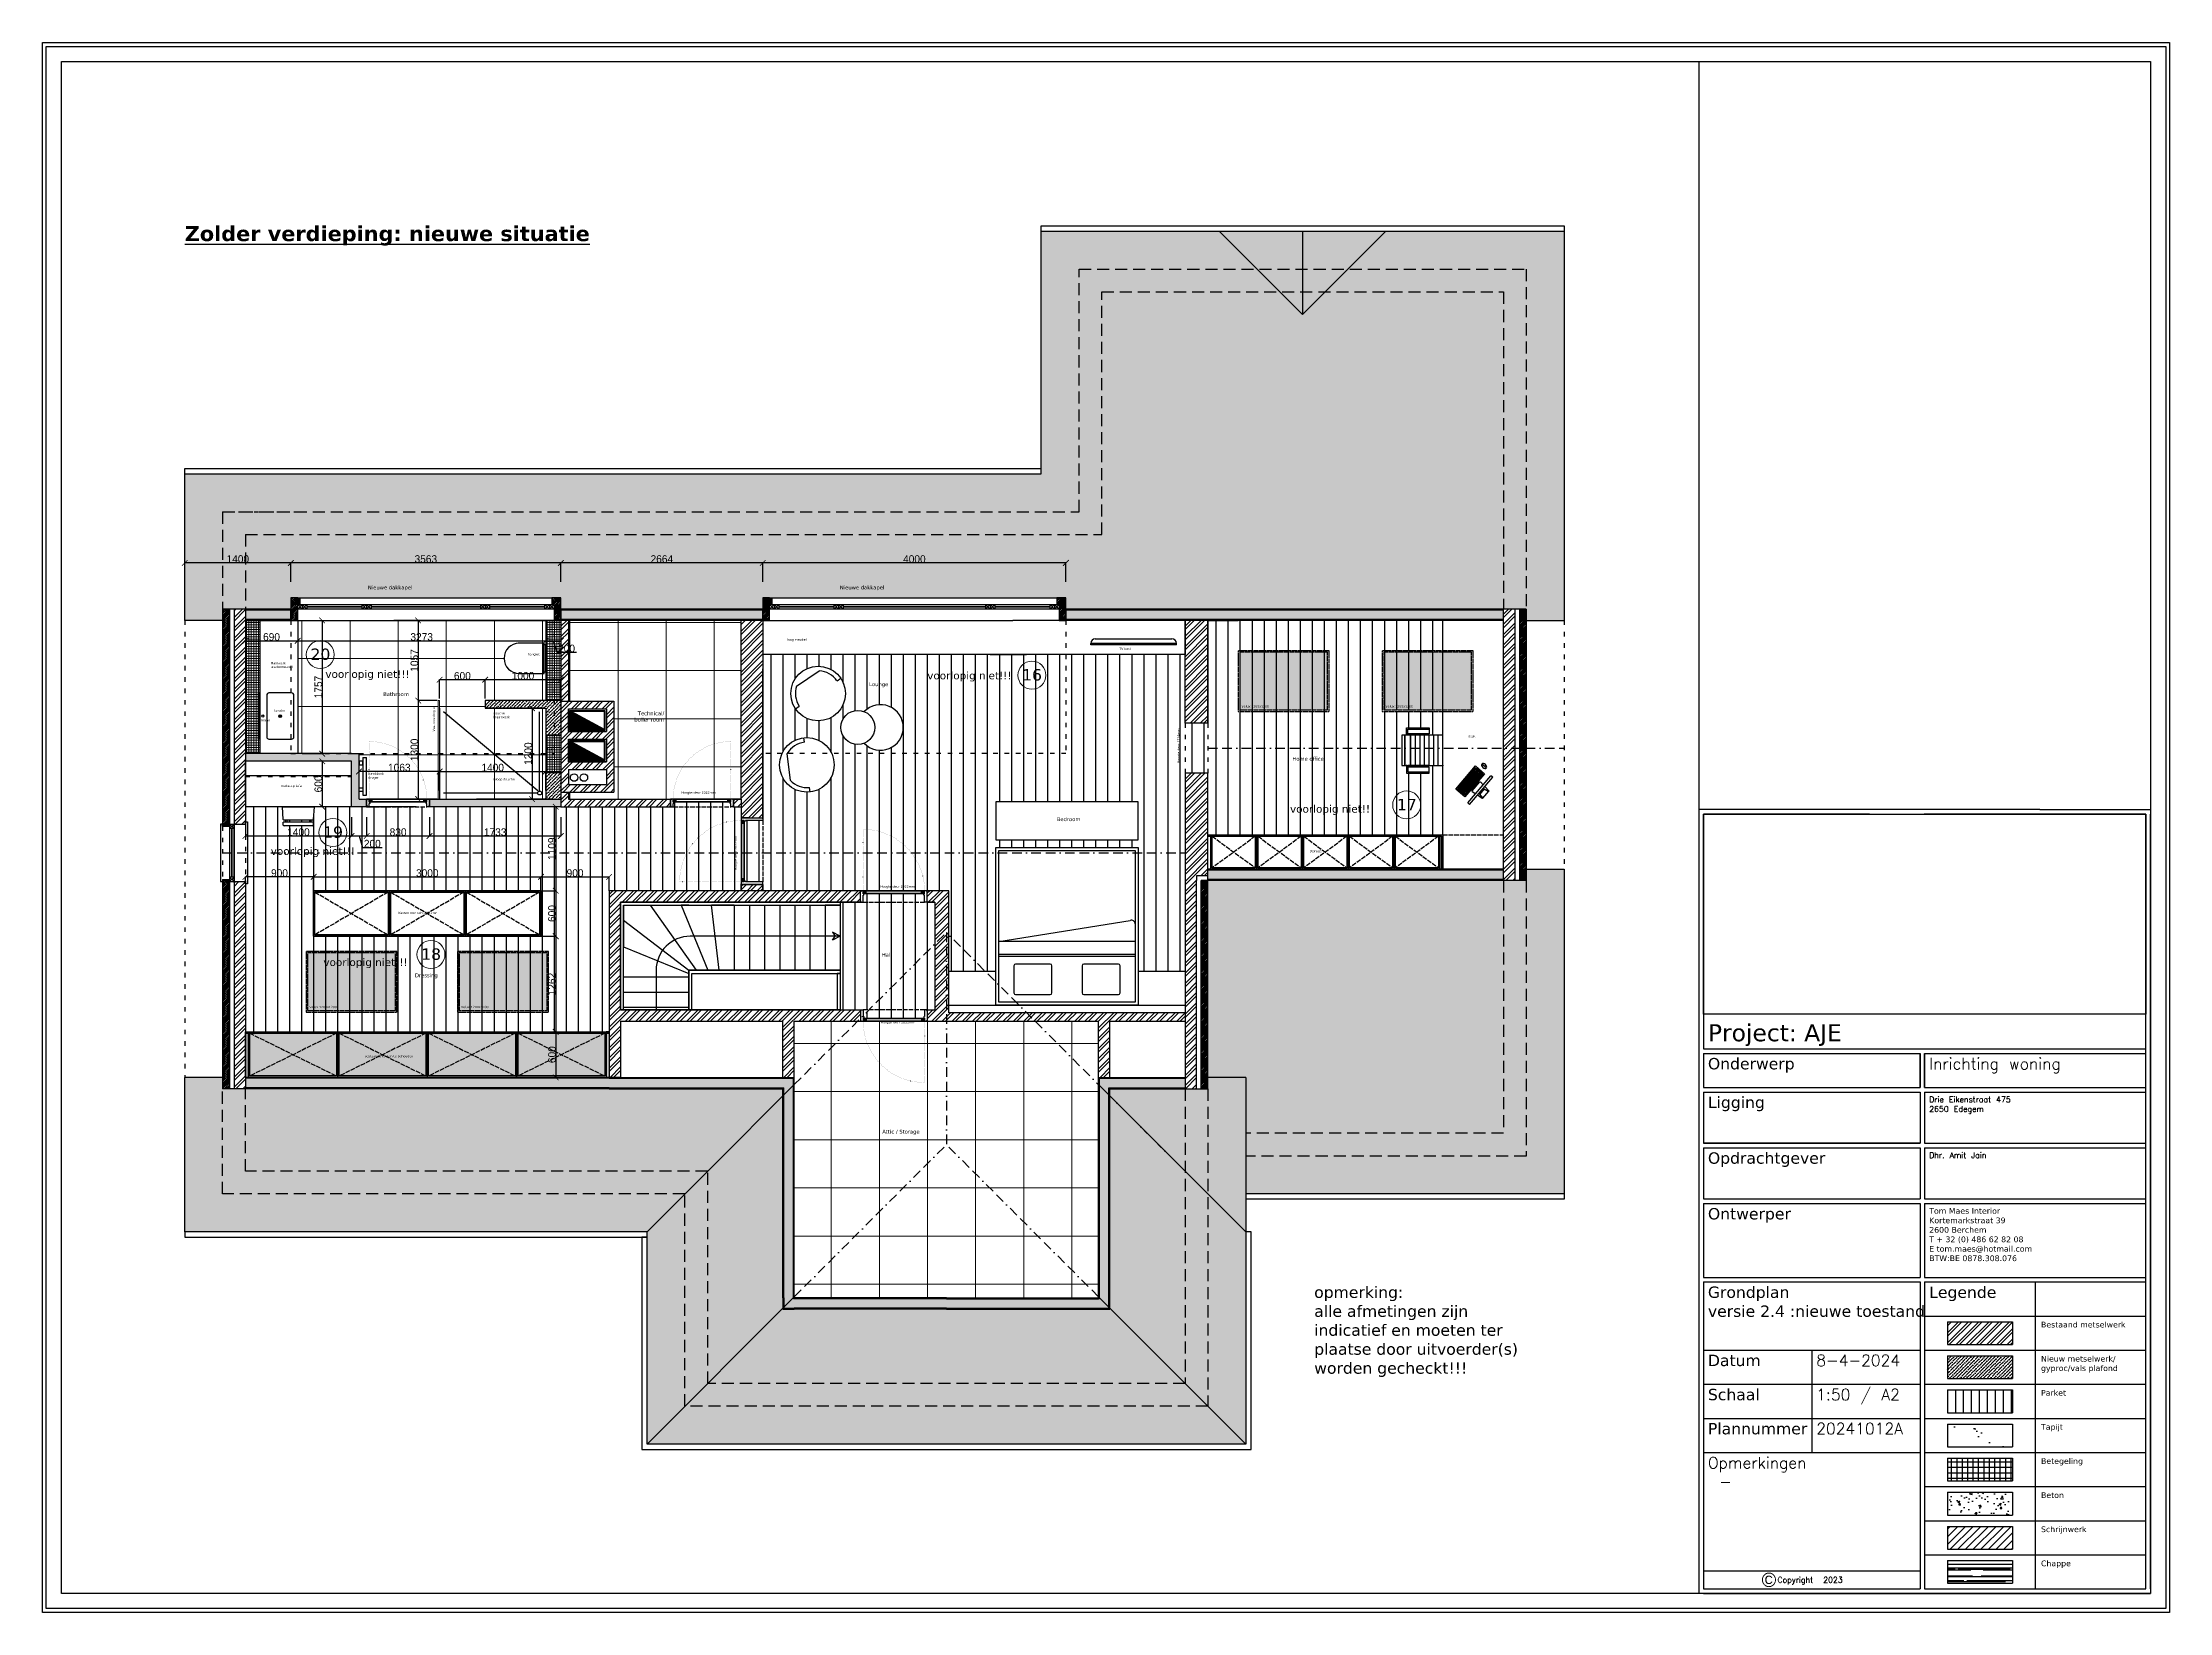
# Model space of a CAD drawing. Header units: millimetres. Extents: x -153917 to -31303, y -39726 to 31262.
# Drawn here: x -153917 to -125852, y -12586 to 8125 of the extents above; entities that cross this region are included whole.
import ezdxf

# ---------------------------------------------------------------- set-up
doc = ezdxf.new("R2010")
doc.units = ezdxf.units.MM
doc.header["$LTSCALE"] = 5
for name, pattern in [('ACAD_ISO02W100', [15, 12, -3]), ('ACAD_ISO03W100', [30, 12, -18]), ('ACAD_ISO07W100', [3, 0, -3]), ('ACISOWELD', [3, 2, -1]), ('BORDERX2', [88.9, 25.4, -12.7, 25.4, -12.7, 0, -12.7]), ('HIDDEN', [9.525, 6.35, -3.175]), ('Type-11', [0.41664, 0.20828, -0.20836])]:
    doc.linetypes.add(name, pattern=pattern)
for name, color, linetype in [('Bemating', 1, 'Continuous'), ('carrelage', 254, 'Continuous'), ('chauffage', 5, 'Continuous'), ('Deuren', 8, 'Continuous'), ('invulling meubel', 254, 'Continuous'), ('invulling muren', 252, 'Continuous'), ('KADER', 7, 'Continuous'), ('Meubel', 8, 'Continuous'), ('Meubels', 8, 'Continuous'), ('muren', 7, 'Continuous'), ('ramen', 8, 'Continuous'), ('Sanitair', 8, 'Continuous'), ('spiegel', 141, 'Continuous'), ('Tekst', 7, 'Continuous'), ('trap', 8, 'Continuous')]:
    doc.layers.add(name, color=color, linetype=linetype)
doc.layers.add('Nummering schrijnwerkerij', color=80, linetype='Continuous', lineweight=0)
doc.layers.add('verre', color=4, linetype='Continuous', lineweight=0)
for name, color, linetype, true_color in [('parket', 7, 'Continuous', 0xe6d6b7), ('Toestellen', 7, 'Continuous', 0x423f38), ('TV', 7, 'Continuous', 0x4a7369)]:
    doc.layers.add(name, color=color, linetype=linetype, true_color=true_color)
doc.layers.add('tegel', color=7, linetype='Continuous', lineweight=0, true_color=0xcbcac8)
doc.styles.add('Arial', font='txt.shx')
doc.styles.add('Geneva', font='')
doc.styles.get('Geneva').set_extended_font_data('Geneva')
doc.dimstyles.new('ISO-25', dxfattribs={"dimtxt": 100, "dimasz": 25, "dimexe": 1.25, "dimexo": 0.625, "dimtad": 1, "dimtxsty": 'Standard', "dimblk": 'ARCHTICK', "dimcen": 2.5, "dimse1": 1, "dimse2": 1, "dimadec": 0, "dimazin": 0, "dimtfac": 1, "dimtmove": 0, "dimatfit": 3, "dimfxl": 1, "dimarcsym": 0})
picture_1 = doc.add_image_def('image1.jpg', size_in_pixel=(1986, 897))
pattern_1 = [(45, (34340.319, -23464.693), (-11.2253202, 11.2253202), [])]
pattern_2 = [(45, (34340.32, -23464.69), (-67.35192, 67.35192), []), (45, (34385.22, -23464.69), (-67.35192, 67.35192), [])]
pattern_3 = [(0, (34340.32, -23464.693), (47.625, 27.4963064), [31.75, -63.5]), (120, (34340.32, -23464.693), (-47.625, 27.4963066), [31.75, -63.5]), (60, (34340.32, -23464.693), (1e-07, 54.992613), [-63.5, 31.75])]
pattern_4 = [(0, (-20296.243, 29.459), (0, 19.05), []), (90, (-20296.243, 29.459), (-19.05, 1e-15), [])]

msp = doc.modelspace()

# ---------------------------------------------------------------- texts
at = {"layer": 'Nummering schrijnwerkerij', "char_height": 150, "attachment_point": 1}
for s, insert in [('{\\fVerdana|b0|i0|c0|p34;20}', (-150380.891, 130.668)), ('{\\fVerdana|b0|i0|c0|p34;16}', (-140990.843, -140.895)), ('{\\fVerdana|b0|i0|c0|p34;17}', (-136046.008, -1852.517)), ('{\\fVerdana|b0|i0|c0|p34;19}', (-150214.075, -2216.385)), ('{\\fVerdana|b0|i0|c0|p34;18}', (-148920.221, -3825.726)), ('{\\fVerdana|b0|i0|c0|p34;18}', (-148920.221, -3825.726))]:
    msp.add_mtext_dynamic_manual_height_columns(s, width=315.86058, gutter_width=12.5, heights=[0], dxfattribs=dict(at, insert=insert))
at = {"layer": 'Tekst', "attachment_point": 1}
for s, width, insert, char_height in [('{\\fVerdana|b1|i0|c0|p34;\\LZolder verdieping: nieuwe situatie}', 8225.00244, (-152040.121, 5705.315), 200), ('{\\fVerdana|b0|i0|c0|p34;laag meubel}', 513.71165, (-144091.831, 264.212), 30), ('{\\fVerdana|b0|i0|c0|p34;TV kast}', 513.71165, (-139709.025, 142.886), 30), ('{\\fVerdana|b0|i0|c0|p34;Maatwerk\\Plavabomeubel}', 513.71165, (-150907.756, -46.323), 30), ('{\\fVerdana|b0|i0|c0|p34;desk}', 513.71165, (-135107.74, -1009.946), 30), ('{\\fVerdana|b0|i0|c0|p34;Nis}', 513.71165, (-147253.848, -1169.225), 30), ('{\\fVerdana|b0|i0|c0|p34;make-up tafel}', 513.71165, (-150770.243, -1665.749), 30), ('{\\fVerdana|b0|i0|c0|p34;Hoogte deur 2022mm}', 513.71165, (-145489.31, -1754.899), 30), ('{\\fVerdana|b0|i0|c0|p34;storage}', 513.71165, (-137196.043, -2526.279), 30), ('{\\fVerdana|b0|i0|c0|p34;Hoogte deur 2022mm}', 513.71165, (-142862.951, -2994.028), 30), ('{\\fVerdana|b0|i0|c0|p34;Kasten met schuifdeuren}', 513.71165, (-149223.04, -3342.655), 30), ('{\\fVerdana|b0|i0|c0|p34;Kasten met schuifdeuren}', 513.71165, (-149223.04, -3342.655), 30), ('{\\fVerdana|b0|i0|c0|p34;Hoogte deur 2022mm}', 513.71165, (-142858.43, -4784.685), 30)]:
    msp.add_mtext_dynamic_manual_height_columns(s, width=width, gutter_width=12.5, heights=[0], dxfattribs=dict(at, insert=insert, char_height=char_height))
at = {"layer": 'Tekst'}
for s, insert, char_height, width, attachment_point in [('{\\fVerdana|b0|i0|c0|p34;\\C1;Nieuwe dakkapel}', (-149035.599, 961.174), 50, 1582.58803, 3), ('{\\fVerdana|b0|i0|c0|p34;\\C1;Nieuwe dakkapel}', (-142808.599, 961.174), 50, 1582.58803, 3), ('{\\fVerdana|b0|i0|c0|p34;Bathroom}', (-149083.066, -446.488), 50, 1582.58803, 3), ('{\\fVerdana|b0|i0|c0|p34;Lounge}', (-142757.626, -315.483), 50, 1582.58803, 3), ('{\\fVerdana|b0|i0|c0|p34;Technical/\\Pboiler room}', (-145713.367, -699.848), 50, 1582.58803, 3), ('{\\fVerdana|b0|i0|c0|p34;Home office}', (-137011.234, -1298.933), 50, 1582.58803, 3), ('{\\fVerdana|b0|i0|c0|p34;Bedroom}', (-140221.859, -2096.203), 50, 1582.58803, 3), ('{\\fVerdana|b0|i0|c0|p34;Hall}', (-142711.391, -3884.285), 50, 1582.58803, 3), ('{\\fVerdana|b0|i0|c0|p34;Dressing}', (-148701.676, -4156.32), 50, 1582.58803, 3), ('{\\fVerdana|b0|i0|c0|p34;Dressing}', (-148701.676, -4156.32), 50, 1582.58803, 3), ('{\\fVerdana|b0|i0|c0|p34;Onderwerp}', (-131942.43, -5270.948), 150, 2800, 1), ('{\\fVerdana|b0|i0|c0|p34;Ligging}', (-131942.43, -5780.948), 150, 2800, 1), ('{\\fVerdana|b0|i0|c0|p34;Attic / Storage}', (-142343.362, -6218.6), 50, 1582.58803, 3), ('{\\fVerdana|b0|i0|c0|p34;Opdrachtgever}', (-131942.43, -6515.948), 150, 2800, 1), ('{\\fVerdana|b0|i0|c0|p34;Ontwerper}', (-131942.43, -7250.948), 150, 2800, 1), ('{\\fVerdana|b0|i0|c0|p34;Tom Maes Interior\\PKortemarkstraat 39\\P2600 Berchem\\PT + 32 (0) 486 62 82 08\\PE tom.maes@hotmail.com\\PBTW:BE 0878.308.076}', (-129022.43, -7250.948), 75, 2860, 1), ('{\\fVerdana|b0|i0|c0|p34;Legende}', (-129022.43, -8285.948), 150, 2860, 1), ('{\\fVerdana|b0|i0|c0|p34;Bestaand metselwerk}', (-127547.43, -8750.948), 75, 1385, 1), ('{\\fVerdana|b0|i0|c0|p34;Datum}', (-131942.43, -9185.948), 150, 1370, 1), ('{\\fVerdana|b0|i0|c0|p34;Nieuw metselwerk/\\Pgyproc/vals plafond}', (-127547.43, -9200.948), 75, 1385, 1), ('{\\fVerdana|b0|i0|c0|p34;Schaal}', (-131942.43, -9635.948), 150, 1370, 1), ('{\\fVerdana|b0|i0|c0|p34;Parket}', (-127547.43, -9650.948), 75, 1385, 1), ('{\\fVerdana|b0|i0|c0|p34;Plannummer}', (-131942.43, -10085.948), 150, 1370, 1), ('{\\fVerdana|b0|i0|c0|p34;Tapijt}', (-127547.43, -10100.948), 75, 1385, 1), ('{\\fVerdana|b0|i0|c0|p34;Betegeling}', (-127547.43, -10550.948), 75, 1385, 1), ('{\\fVerdana|b0|i0|c0|p34;Beton}', (-127547.43, -11000.948), 75, 1385, 1), ('{\\fVerdana|b0|i0|c0|p34;Schrijnwerk}', (-127547.43, -11450.948), 75, 1385, 1), ('{\\fArial|b0|i0|c0|p32;\\H1.25x;©}', (-131233.691, -12062.211), 150, 779.74152, 1), ('{\\fVerdana|b0|i0|c0|p34;Chappe}', (-127547.43, -11900.948), 75, 1385, 1)]:
    msp.add_mtext(s, dxfattribs=dict(at, insert=insert, char_height=char_height, width=width, attachment_point=attachment_point))
at = {"layer": 'Tekst', "color": 5, "char_height": 30, "attachment_point": 1}
for s, insert in [('{\\fVerdana|b0|i0|c0|p34;hangwc}', (-147515.105, 71.21)), ('{\\fVerdana|b0|i0|c0|p34;kraan}', (-151030.269, -800.214)), ('{\\fVerdana|b0|i0|c0|p34;lavabo}', (-150856.912, -671.738)), ('{\\fVerdana|b0|i0|c0|p34;douche\\Pkraanwerk}', (-147968.284, -708.195)), ('{\\fVerdana|b0|i0|c0|p34;handdoek\\Pdroger}', (-149617.169, -1505.685)), ('{\\fVerdana|b0|i0|c0|p34;inloop douche}', (-147974.673, -1579.293))]:
    msp.add_mtext_dynamic_manual_height_columns(s, width=513.71165, gutter_width=12.5, heights=[0], dxfattribs=dict(at, insert=insert))
at = {"layer": 'Tekst', "attachment_point": 1, "style": 'Arial'}
for s, insert, char_height, width in [('{\\fVerdana|b0|i0|c0|p34;\\C1;voorlopig niet!!!}', (-150184.43, -156.136), 100, 2800), ('{\\fVerdana|b0|i0|c0|p34;\\C1;voorlopig niet!!!}', (-142243.018, -175.62), 100, 2800), ('{\\fVerdana|b0|i0|c0|p34;\\C1;voorlopig niet!!!}', (-137456.426, -1935.016), 100, 2800), ('{\\fVerdana|b0|i0|c0|p34;\\C1;voorlopig niet!!!}', (-150905.801, -2491.57), 100, 2800), ('{\\fVerdana|b0|i0|c0|p34;\\C1;voorlopig niet!!!}', (-150210.558, -3957.605), 100, 2800), ('Inrichting woning', (-129022.43, -5270.948), 150, 2860), ('Drie Eikenstraat 475\\P2650 Edegem', (-129022.43, -5780.948), 75, 2860), ('Dhr. Amit Jain', (-129022.43, -6515.948), 75, 2860), ('{\\fVerdana|b0|i0|c0|p34;\\C1;opmerking:\\Palle afmetingen zijn indicatief en moeten ter plaatse door uitvoerder(s) worden gecheckt!!!}', (-137137.416, -8285.948), 150, 2800), ('{\\fVerdana|b0|i0|c0|p34;\\C4;Grondplan \\Pversie 2.4 :nieuwe toestand}', (-131942.43, -8285.948), 150, 2800), ('8-4-2024', (-130512.43, -9185.948), 150, 1370), ('1:50 / A2', (-130512.43, -9635.948), 150, 1370), ('20241012A', (-130512.43, -10085.948), 150, 1370), ('\\A1;Opmerkingen\\P\\pxi-3,l4,t4;-^I', (-131942.43, -10535.948), 150, 2860), ('Copyright  2023', (-131024.326, -12118.121), 75, 1188.18549)]:
    msp.add_mtext(s, dxfattribs=dict(at, insert=insert, char_height=char_height, width=width))
at = {"layer": 'Tekst', "color": 5, "insert": (-148769.511, -962.859), "char_height": 30, "attachment_point": 1, "rotation": 90}
msp.add_mtext_dynamic_manual_height_columns('{\\fVerdana|b0|i0|c0|p34;Vast doucheglas}', width=513.71165, gutter_width=12.5, heights=[0], dxfattribs=at)
at = {"layer": 'Tekst', "color": 4, "char_height": 30, "attachment_point": 1}
for insert in [(-138095.157, -617.486), (-136195.157, -617.486), (-150395.157, -4583.486), (-150395.157, -4583.486), (-148395.157, -4583.486), (-148395.157, -4583.486)]:
    msp.add_mtext_dynamic_manual_height_columns('{\\fVerdana|b0|i0|c0|p34;Velux 1200x1200}', width=513.71165, gutter_width=12.5, heights=[0], dxfattribs=dict(at, insert=insert))
at = {"layer": 'Tekst', "char_height": 30, "attachment_point": 1, "rotation": 90}
for s, insert in [('{\\fVerdana|b0|i0|c0|p34;Hoogte deur 1724mm}', (-138941.779, -1379.213)), ('{\\fVerdana|b0|i0|c0|p34;Hoogte deur 2022mm}', (-144786.157, -2792.387))]:
    msp.add_mtext_dynamic_manual_height_columns(s, width=513.71165, gutter_width=12.5, heights=[0], dxfattribs=dict(at, insert=insert))
at = {"layer": 'Tekst', "ltscale": 5, "insert": (-131942.43, -4825.592), "char_height": 225, "width": 2860, "attachment_point": 1, "style": 'Arial'}
msp.add_mtext('{\\fVerdana|b0|i0|c0|p34;Project: AJE}', dxfattribs=at)
at = {"layer": 'Tekst', "color": 6, "insert": (-149667.078, -5231.448), "char_height": 30, "attachment_point": 1}
msp.add_mtext_dynamic_manual_height_columns('{\\fVerdana|b0|i0|c0|p34;bestaande kasten te behouden}', width=883.10418, gutter_width=12.5, heights=[88.725], dxfattribs=at)
msp.add_mtext_dynamic_manual_height_columns('{\\fVerdana|b0|i0|c0|p34;bestaande kasten te behouden}', width=883.10418, gutter_width=12.5, heights=[88.725], dxfattribs=at)

# ---------------------------------------------------------------- blocks, each defined once
blk = doc.blocks.new('Deur 83cm')
at = {"layer": 'Deuren'}
for p, q in [((0, 0), (-35, 0)), ((0, -100), (0, 0)), ((-830, -100), (-830, 0)), ((-795, 0), (-830, 0)), ((-830, -100), (-795, -100)), ((-35, 0), (-795, 0)), ((-795, -40), (-795, 0)), ((-35, -5), (-795, -5)), ((-755, -35), (-795, -5)), ((-795, -35), (-755, -5)), ((-35, -35), (-795, -35)), ((-35, -40), (-795, -40)), ((-795, -100), (-795, -60)), ((-785, -60), (-795, -60)), ((-785, -60), (-785, -40)), ((-755, -35), (-755, -5)), ((-75, -35), (-75, -5)), ((-35, -35), (-75, -5)), ((-75, -35), (-35, -5)), ((-45, -60), (-45, -40)), ((-35, -60), (-45, -60)), ((-35, -40), (-35, 0)), ((-35, -100), (-35, -60)), ((0, -100), (-35, -100))]:
    blk.add_line(p, q, dxfattribs=at)
for points in [[(0, 0), (-10, 0), (-10, -10), (0, -10)], [(-830, 0), (-820, 0), (-820, -10), (-830, -10)], [(-830, -100), (-820, -100), (-820, -90), (-830, -90)], [(0, -100), (-10, -100), (-10, -90), (0, -90)]]:
    blk.add_lwpolyline(points, close=True, dxfattribs=at)
blk = doc.blocks.new('armzetel')
at = {"layer": 'Meubels'}
for p, q in [((125, 273), (105, 227)), ((244, 53), (119, -220)), ((-105, -227), (-125, -273))]:
    blk.add_line(p, q, dxfattribs=at)
blk.add_circle((0, 0), 300, dxfattribs=at)
for start, end in [(12.1509, 65.281), (245.281, 298.4111)]:
    blk.add_arc((0, 0), 250, start, end, dxfattribs=at)
blk = doc.blocks.new('bbureaustoel1')
at = {"layer": 'Meubels'}
for p, q in [((-500, 480), (-500, 180)), ((-400, 480), (-500, 480)), ((-400, 460), (-480, 460)), ((-480, 460), (-480, 180)), ((-420, 180), (-420, 460)), ((-400, 540), (-400, 0)), ((0, 540), (-400, 540)), ((-400, 500), (0, 500)), ((-400, 495), (0, 495)), ((-400, 180), (-400, 460)), ((-400, 425), (0, 425)), ((-400, 420), (0, 420)), ((-400, 360), (0, 360)), ((-400, 300), (0, 300)), ((0, 0), (0, 540)), ((0, 180), (0, 480)), ((0, 480), (100, 480)), ((0, 460), (80, 460)), ((20, 180), (20, 460)), ((80, 460), (80, 180)), ((100, 480), (100, 180)), ((-500, 180), (-420, 180)), ((-400, 240), (0, 240)), ((-400, 180), (0, 180)), ((-400, 120), (0, 120)), ((-400, 60), (0, 60)), ((-400, 0), (0, 0)), ((100, 180), (20, 180))]:
    blk.add_line(p, q, dxfattribs=at)
for p in [(-400, 480), (-400, 420), (-400, 360), (-400, 300), (-400, 240), (-400, 180), (-400, 120), (-400, 60), (-400, 0)]:
    blk.add_point(p, dxfattribs=at)
blk = doc.blocks.new('bureaustoel')
at = {"layer": 'Meubels'}
blk.add_blockref('bbureaustoel1', (200, -540), dxfattribs=at)
blk = doc.blocks.new('computer bovenaanzicht')
at = {"layer": 'Meubel'}
h = blk.add_hatch(dxfattribs=at)
h.set_pattern_fill('NET', color=256, scale=6, style=0)
h.set_pattern_definition(pattern_4)
h.paths.add_polyline_path([(21, 25), (21, 15), (85, 15), (85, 145), (-185, 145), (-185, 15), (-129, 15), (-129, 25)])
h = blk.add_hatch(dxfattribs=at)
h.set_pattern_fill('NET', color=256, scale=6, style=0)
h.set_pattern_definition(pattern_4)
h.paths.add_polyline_path([(185, 145), (90, 145), (90, 15), (185, 15)])
for p, q in [((-73, 270), (-65, 345)), ((-61, 350), (61, 350)), ((-56, 346), (-45, 285)), ((45, 285), (56, 346)), ((65, 345), (73, 270)), ((-235, 270), (235, 270)), ((-235, 270), (-235, 240)), ((-235, 240), (235, 240)), ((185, 145), (-185, 145)), ((-185, 145), (-185, 15)), ((-185, 15), (185, 15)), ((-82, 186), (-76, 240)), ((-77, 180), (77, 180)), ((-77, 160), (77, 160)), ((-45, 278), (45, 278)), ((76, 240), (82, 186)), ((85, 15), (85, 145)), ((90, 15), (90, 145)), ((185, 15), (185, 145)), ((235, 270), (235, 240)), ((274, 116), (274, 128)), ((274, 101), (274, 48))]:
    blk.add_line(p, q, dxfattribs=at)
for points in [[(-45, 270), (45, 270), (45, 285), (-45, 285)], [(-200, 0), (200, 0), (200, 160), (-200, 160)], [(-129, 15), (21, 15), (21, 25), (-129, 25)], [(271, 101), (278, 101), (278, 116), (271, 116)], [(272, 102), (277, 102), (277, 115), (272, 115)]]:
    blk.add_lwpolyline(points, close=True, dxfattribs=at)
for centre, start, end in [((-61, 345), 17.1027, 174.1226), ((61, 345), 5.8774, 162.8973), ((-77, 185), 174.1226, 270), ((77, 185), 270, 5.8774)]:
    blk.add_arc(centre, 5, start, end, dxfattribs=at)
blk.add_ellipse((274, 88), major_axis=(0, 40), ratio=0.625, dxfattribs=at)
blk = doc.blocks.new('_ArchTick')
at = {"color": 0, "linetype": 'ByBlock', "const_width": 0.15}
blk.add_lwpolyline([(-0.5, -0.5), (0.5, 0.5)], dxfattribs=at)
blk = doc.blocks.new('*D232')
at = {"layer": 'Bemating', "color": 0, "lineweight": -2, "transparency": 16777216}
for p, q in [((-150340, -3132), (-150340, -2881)), ((-150340, -2882), (-147340, -2882)), ((-147340, -3132), (-147340, -2881))]:
    blk.add_line(p, q, dxfattribs=at)
at = {"layer": 'Defpoints', "color": 0, "transparency": 16777216}
for p in [(-147340, -2882), (-150340, -3665), (-147340, -3665)]:
    blk.add_point(p, dxfattribs=at)
at = {"layer": 'Bemating', "color": 0, "lineweight": -2, "transparency": 16777216, "xscale": 75, "yscale": 75, "zscale": 75, "rotation": 180}
blk.add_blockref('_ArchTick', (-150340, -2882), dxfattribs=at)
at = {"layer": 'Bemating', "color": 0, "lineweight": -2, "transparency": 16777216, "xscale": 75, "yscale": 75, "zscale": 75}
blk.add_blockref('_ArchTick', (-147340, -2882), dxfattribs=at)
at = {"layer": 'Bemating', "color": 0, "transparency": 16777216, "insert": (-148840, -2832), "char_height": 100, "attachment_point": 5, "style": 'Geneva'}
blk.add_mtext('3000', dxfattribs=at)
blk = doc.blocks.new('*D233')
at = {"layer": 'Bemating', "color": 0, "lineweight": -2, "transparency": 16777216}
for p, q in [((-147340, -3132), (-147340, -2881)), ((-147340, -2882), (-146440, -2882)), ((-146440, -3064), (-146440, -2881))]:
    blk.add_line(p, q, dxfattribs=at)
at = {"layer": 'Defpoints', "color": 0, "transparency": 16777216}
for p in [(-146440, -2882), (-146440, -3065), (-147340, -3665)]:
    blk.add_point(p, dxfattribs=at)
at = {"layer": 'Bemating', "color": 0, "lineweight": -2, "transparency": 16777216, "xscale": 75, "yscale": 75, "zscale": 75, "rotation": 180}
blk.add_blockref('_ArchTick', (-147340, -2882), dxfattribs=at)
at = {"layer": 'Bemating', "color": 0, "lineweight": -2, "transparency": 16777216, "xscale": 75, "yscale": 75, "zscale": 75}
blk.add_blockref('_ArchTick', (-146440, -2882), dxfattribs=at)
at = {"layer": 'Bemating', "color": 0, "transparency": 16777216, "insert": (-146890, -2832), "char_height": 100, "attachment_point": 5, "style": 'Geneva'}
blk.add_mtext('900', dxfattribs=at)
blk = doc.blocks.new('*D234')
at = {"layer": 'Bemating', "color": 0, "lineweight": -2, "transparency": 16777216}
for p, q in [((-151240, -2944), (-151240, -2881)), ((-150340, -2882), (-151240, -2882)), ((-150340, -3132), (-150340, -2881))]:
    blk.add_line(p, q, dxfattribs=at)
at = {"layer": 'Defpoints', "color": 0, "transparency": 16777216}
for p in [(-151240, -2882), (-151240, -2945), (-150340, -3665)]:
    blk.add_point(p, dxfattribs=at)
at = {"layer": 'Bemating', "color": 0, "lineweight": -2, "transparency": 16777216, "xscale": 75, "yscale": 75, "zscale": 75, "rotation": 180}
blk.add_blockref('_ArchTick', (-151240, -2882), dxfattribs=at)
at = {"layer": 'Bemating', "color": 0, "lineweight": -2, "transparency": 16777216, "xscale": 75, "yscale": 75, "zscale": 75}
blk.add_blockref('_ArchTick', (-150340, -2882), dxfattribs=at)
at = {"layer": 'Bemating', "color": 0, "transparency": 16777216, "insert": (-150790, -2832), "char_height": 100, "attachment_point": 5, "style": 'Geneva'}
blk.add_mtext('900', dxfattribs=at)
blk = doc.blocks.new('*D235')
at = {"layer": 'Bemating', "color": 0, "lineweight": -2, "transparency": 16777216}
for p, q in [((-147078, -1956), (-147146, -1956)), ((-147145, -1956), (-147145, -3065)), ((-147339, -3065), (-147143, -3065))]:
    blk.add_line(p, q, dxfattribs=at)
at = {"layer": 'Defpoints', "color": 0, "transparency": 16777216}
for p in [(-147077, -1956), (-147340, -3065), (-147145, -3065)]:
    blk.add_point(p, dxfattribs=at)
at = {"layer": 'Bemating', "color": 0, "lineweight": -2, "transparency": 16777216, "xscale": 75, "yscale": 75, "zscale": 75}
for p, rotation in [((-147145, -1956), 90), ((-147145, -3065), 270)]:
    blk.add_blockref('_ArchTick', p, dxfattribs=dict(at, rotation=rotation))
at = {"layer": 'Bemating', "color": 0, "transparency": 16777216, "insert": (-147195, -2510), "char_height": 100, "attachment_point": 5, "rotation": 90, "style": 'Geneva'}
blk.add_mtext('1109', dxfattribs=at)
blk = doc.blocks.new('*D236')
at = {"layer": 'Bemating', "color": 0, "lineweight": -2, "transparency": 16777216}
for p, q in [((-147339, -3065), (-147143, -3065)), ((-147145, -3065), (-147145, -3665)), ((-147339, -3665), (-147143, -3665))]:
    blk.add_line(p, q, dxfattribs=at)
at = {"layer": 'Defpoints', "color": 0, "transparency": 16777216}
for p in [(-147340, -3065), (-147340, -3665), (-147145, -3665)]:
    blk.add_point(p, dxfattribs=at)
at = {"layer": 'Bemating', "color": 0, "lineweight": -2, "transparency": 16777216, "xscale": 75, "yscale": 75, "zscale": 75}
for p, rotation in [((-147145, -3065), 90), ((-147145, -3665), 270)]:
    blk.add_blockref('_ArchTick', p, dxfattribs=dict(at, rotation=rotation))
at = {"layer": 'Bemating', "color": 0, "transparency": 16777216, "insert": (-147195, -3365), "char_height": 100, "attachment_point": 5, "rotation": 90, "style": 'Geneva'}
blk.add_mtext('600', dxfattribs=at)
blk = doc.blocks.new('*D237')
at = {"layer": 'Bemating', "color": 0, "lineweight": -2, "transparency": 16777216}
for p, q in [((-147339, -3665), (-147143, -3665)), ((-147145, -3665), (-147145, -4927)), ((-147395, -4927), (-147143, -4927))]:
    blk.add_line(p, q, dxfattribs=at)
at = {"layer": 'Defpoints', "color": 0, "transparency": 16777216}
for p in [(-147340, -3665), (-147660, -4927), (-147145, -4927)]:
    blk.add_point(p, dxfattribs=at)
at = {"layer": 'Bemating', "color": 0, "lineweight": -2, "transparency": 16777216, "xscale": 75, "yscale": 75, "zscale": 75}
for p, rotation in [((-147145, -3665), 90), ((-147145, -4927), 270)]:
    blk.add_blockref('_ArchTick', p, dxfattribs=dict(at, rotation=rotation))
at = {"layer": 'Bemating', "color": 0, "transparency": 16777216, "insert": (-147195, -4296), "char_height": 100, "attachment_point": 5, "rotation": 90, "style": 'Geneva'}
blk.add_mtext('1262', dxfattribs=at)
blk = doc.blocks.new('*D238')
at = {"layer": 'Bemating', "color": 0, "lineweight": -2, "transparency": 16777216}
for p, q in [((-147395, -4927), (-147143, -4927)), ((-147145, -4927), (-147145, -5527)), ((-147395, -5527), (-147143, -5527))]:
    blk.add_line(p, q, dxfattribs=at)
at = {"layer": 'Defpoints', "color": 0, "transparency": 16777216}
for p in [(-147660, -4927), (-147660, -5527), (-147145, -5527)]:
    blk.add_point(p, dxfattribs=at)
at = {"layer": 'Bemating', "color": 0, "lineweight": -2, "transparency": 16777216, "xscale": 75, "yscale": 75, "zscale": 75}
for p, rotation in [((-147145, -4927), 90), ((-147145, -5527), 270)]:
    blk.add_blockref('_ArchTick', p, dxfattribs=dict(at, rotation=rotation))
at = {"layer": 'Bemating', "color": 0, "transparency": 16777216, "insert": (-147195, -5227), "char_height": 100, "attachment_point": 5, "rotation": 90, "style": 'Geneva'}
blk.add_mtext('600', dxfattribs=at)
blk = doc.blocks.new('Stoel aan tafel')
at = {"layer": 'Meubel'}
for p, q in [((201, -169), (211, 0)), ((-201, -169), (-211, 0)), ((200, -203), (-200, -203)), ((-200, -243), (-200, -203)), ((191, -178), (-191, -178)), ((190, -253), (-190, -253)), ((-170, -203), (-170, -178)), ((-150, -203), (-150, -178)), ((150, -203), (150, -178)), ((170, -203), (170, -178)), ((200, -243), (200, -203))]:
    blk.add_line(p, q, dxfattribs=at)
for centre, start, end in [((-191, -168), 183.5763, 270), ((-190, -243), 180, 270), ((190, -243), 270, 0), ((191, -168), 270, 356.4237)]:
    blk.add_arc(centre, 10, start, end, dxfattribs=at)
blk = doc.blocks.new('*D252')
at = {"layer": 'Bemating', "color": 0, "lineweight": -2, "transparency": 16777216}
for p, q in [((-144413, 1010), (-144413, 1262)), ((-140413, 1260), (-144413, 1260)), ((-140413, 1010), (-140413, 1262))]:
    blk.add_line(p, q, dxfattribs=at)
at = {"layer": 'Defpoints', "color": 0, "transparency": 16777216}
for p in [(-144413, 1260), (-144413, 801), (-140413, 801)]:
    blk.add_point(p, dxfattribs=at)
at = {"layer": 'Bemating', "color": 0, "lineweight": -2, "transparency": 16777216, "xscale": 75, "yscale": 75, "zscale": 75, "rotation": 180}
blk.add_blockref('_ArchTick', (-144413, 1260), dxfattribs=at)
at = {"layer": 'Bemating', "color": 0, "lineweight": -2, "transparency": 16777216, "xscale": 75, "yscale": 75, "zscale": 75}
blk.add_blockref('_ArchTick', (-140413, 1260), dxfattribs=at)
at = {"layer": 'Bemating', "color": 0, "transparency": 16777216, "insert": (-142413, 1311), "char_height": 100, "attachment_point": 5, "style": 'Geneva'}
blk.add_mtext('4000', dxfattribs=at)
blk = doc.blocks.new('*D253')
at = {"layer": 'Bemating', "color": 0, "lineweight": -2, "transparency": 16777216}
for p, q in [((-147077, 1010), (-147077, 1262)), ((-144413, 1260), (-147077, 1260)), ((-144413, 1010), (-144413, 1262))]:
    blk.add_line(p, q, dxfattribs=at)
at = {"layer": 'Defpoints', "color": 0, "transparency": 16777216}
for p in [(-147077, 1260), (-147077, 801), (-144413, 801)]:
    blk.add_point(p, dxfattribs=at)
at = {"layer": 'Bemating', "color": 0, "lineweight": -2, "transparency": 16777216, "xscale": 75, "yscale": 75, "zscale": 75, "rotation": 180}
blk.add_blockref('_ArchTick', (-147077, 1260), dxfattribs=at)
at = {"layer": 'Bemating', "color": 0, "lineweight": -2, "transparency": 16777216, "xscale": 75, "yscale": 75, "zscale": 75}
blk.add_blockref('_ArchTick', (-144413, 1260), dxfattribs=at)
at = {"layer": 'Bemating', "color": 0, "transparency": 16777216, "insert": (-145745, 1311), "char_height": 100, "attachment_point": 5, "style": 'Geneva'}
blk.add_mtext('2664', dxfattribs=at)
blk = doc.blocks.new('*D254')
at = {"layer": 'Bemating', "color": 0, "lineweight": -2, "transparency": 16777216}
for p, q in [((-151240, -2092), (-151240, -2343)), ((-149840, -2092), (-149840, -2343)), ((-151240, -2342), (-149840, -2342))]:
    blk.add_line(p, q, dxfattribs=at)
at = {"layer": 'Defpoints', "color": 0, "transparency": 16777216}
for p in [(-151240, -1956), (-149840, -1956), (-149840, -2342)]:
    blk.add_point(p, dxfattribs=at)
at = {"layer": 'Bemating', "color": 0, "lineweight": -2, "transparency": 16777216, "xscale": 75, "yscale": 75, "zscale": 75, "rotation": 180}
blk.add_blockref('_ArchTick', (-151240, -2342), dxfattribs=at)
at = {"layer": 'Bemating', "color": 0, "lineweight": -2, "transparency": 16777216, "xscale": 75, "yscale": 75, "zscale": 75}
blk.add_blockref('_ArchTick', (-149840, -2342), dxfattribs=at)
at = {"layer": 'Bemating', "color": 0, "transparency": 16777216, "insert": (-150540, -2292), "char_height": 100, "attachment_point": 5, "style": 'Geneva'}
blk.add_mtext('1400', dxfattribs=at)
blk = doc.blocks.new('*D255')
at = {"layer": 'Bemating', "color": 0, "lineweight": -2, "transparency": 16777216}
for p, q in [((-149840, -2092), (-149840, -2343)), ((-149640, -2092), (-149640, -2343)), ((-149840, -2342), (-149640, -2342)), ((-149740, -2342), (-149694, -2494)), ((-149694, -2494), (-149436, -2494))]:
    blk.add_line(p, q, dxfattribs=at)
at = {"layer": 'Defpoints', "color": 0, "transparency": 16777216}
for p in [(-149840, -1956), (-149640, -1906), (-149640, -2342)]:
    blk.add_point(p, dxfattribs=at)
at = {"layer": 'Bemating', "color": 0, "lineweight": -2, "transparency": 16777216, "xscale": 75, "yscale": 75, "zscale": 75, "rotation": 180}
blk.add_blockref('_ArchTick', (-149840, -2342), dxfattribs=at)
at = {"layer": 'Bemating', "color": 0, "lineweight": -2, "transparency": 16777216, "xscale": 75, "yscale": 75, "zscale": 75}
blk.add_blockref('_ArchTick', (-149640, -2342), dxfattribs=at)
at = {"layer": 'Bemating', "color": 0, "transparency": 16777216, "insert": (-149565, -2444), "char_height": 100, "attachment_point": 5, "style": 'Geneva'}
blk.add_mtext('200', dxfattribs=at)
blk = doc.blocks.new('*D256')
at = {"layer": 'Bemating', "color": 0, "lineweight": -2, "transparency": 16777216}
for p, q in [((-149640, -2092), (-149640, -2343)), ((-148810, -2092), (-148810, -2343)), ((-149640, -2342), (-148810, -2342))]:
    blk.add_line(p, q, dxfattribs=at)
at = {"layer": 'Defpoints', "color": 0, "transparency": 16777216}
for p in [(-149640, -1906), (-148810, -1906), (-148810, -2342)]:
    blk.add_point(p, dxfattribs=at)
at = {"layer": 'Bemating', "color": 0, "lineweight": -2, "transparency": 16777216, "xscale": 75, "yscale": 75, "zscale": 75, "rotation": 180}
blk.add_blockref('_ArchTick', (-149640, -2342), dxfattribs=at)
at = {"layer": 'Bemating', "color": 0, "lineweight": -2, "transparency": 16777216, "xscale": 75, "yscale": 75, "zscale": 75}
blk.add_blockref('_ArchTick', (-148810, -2342), dxfattribs=at)
at = {"layer": 'Bemating', "color": 0, "transparency": 16777216, "insert": (-149225, -2292), "char_height": 100, "attachment_point": 5, "style": 'Geneva'}
blk.add_mtext('830', dxfattribs=at)
blk = doc.blocks.new('*D257')
at = {"layer": 'Bemating', "color": 0, "lineweight": -2, "transparency": 16777216}
for p, q in [((-148810, -2092), (-148810, -2343)), ((-147077, -2092), (-147077, -2343)), ((-148810, -2342), (-147077, -2342))]:
    blk.add_line(p, q, dxfattribs=at)
at = {"layer": 'Defpoints', "color": 0, "transparency": 16777216}
for p in [(-148810, -1906), (-147077, -1956), (-147077, -2342)]:
    blk.add_point(p, dxfattribs=at)
at = {"layer": 'Bemating', "color": 0, "lineweight": -2, "transparency": 16777216, "xscale": 75, "yscale": 75, "zscale": 75, "rotation": 180}
blk.add_blockref('_ArchTick', (-148810, -2342), dxfattribs=at)
at = {"layer": 'Bemating', "color": 0, "lineweight": -2, "transparency": 16777216, "xscale": 75, "yscale": 75, "zscale": 75}
blk.add_blockref('_ArchTick', (-147077, -2342), dxfattribs=at)
at = {"layer": 'Bemating', "color": 0, "transparency": 16777216, "insert": (-147944, -2292), "char_height": 100, "attachment_point": 5, "style": 'Geneva'}
blk.add_mtext('1733', dxfattribs=at)
blk = doc.blocks.new('*D258')
at = {"layer": 'Bemating', "color": 0, "lineweight": -2, "transparency": 16777216}
for p, q in [((-150477, 501), (-150226, 501)), ((-150227, 501), (-150227, -1256)), ((-150477, -1256), (-150226, -1256))]:
    blk.add_line(p, q, dxfattribs=at)
at = {"layer": 'Defpoints', "color": 0, "transparency": 16777216}
for p in [(-150550, 501), (-150540, -1256), (-150227, -1256)]:
    blk.add_point(p, dxfattribs=at)
at = {"layer": 'Bemating', "color": 0, "lineweight": -2, "transparency": 16777216, "xscale": 75, "yscale": 75, "zscale": 75}
for p, rotation in [((-150227, 501), 90), ((-150227, -1256), 270)]:
    blk.add_blockref('_ArchTick', p, dxfattribs=dict(at, rotation=rotation))
at = {"layer": 'Bemating', "color": 0, "transparency": 16777216, "insert": (-150278, -377), "char_height": 100, "attachment_point": 5, "rotation": 90, "style": 'Geneva'}
blk.add_mtext('1757', dxfattribs=at)
blk = doc.blocks.new('*D259')
at = {"layer": 'Bemating', "color": 0, "lineweight": -2, "transparency": 16777216}
for p, q in [((-148710, 501), (-148961, 501)), ((-148960, 501), (-148960, -556)), ((-148710, -556), (-148961, -556))]:
    blk.add_line(p, q, dxfattribs=at)
at = {"layer": 'Defpoints', "color": 0, "transparency": 16777216}
for p in [(-147277, 501), (-148960, -556), (-147277, -556)]:
    blk.add_point(p, dxfattribs=at)
at = {"layer": 'Bemating', "color": 0, "lineweight": -2, "transparency": 16777216, "xscale": 75, "yscale": 75, "zscale": 75}
for p, rotation in [((-148960, 501), 90), ((-148960, -556), 270)]:
    blk.add_blockref('_ArchTick', p, dxfattribs=dict(at, rotation=rotation))
at = {"layer": 'Bemating', "color": 0, "transparency": 16777216, "insert": (-149010, -27), "char_height": 100, "attachment_point": 5, "rotation": 90, "style": 'Geneva'}
blk.add_mtext('1057', dxfattribs=at)
blk = doc.blocks.new('*D260')
at = {"layer": 'Bemating', "color": 0, "lineweight": -2, "transparency": 16777216}
for p, q in [((-148710, -556), (-148961, -556)), ((-148960, -556), (-148960, -1856)), ((-148710, -1856), (-148961, -1856))]:
    blk.add_line(p, q, dxfattribs=at)
at = {"layer": 'Defpoints', "color": 0, "transparency": 16777216}
for p in [(-147277, -556), (-148960, -1856), (-148697, -1856)]:
    blk.add_point(p, dxfattribs=at)
at = {"layer": 'Bemating', "color": 0, "lineweight": -2, "transparency": 16777216, "xscale": 75, "yscale": 75, "zscale": 75}
for p, rotation in [((-148960, -556), 90), ((-148960, -1856), 270)]:
    blk.add_blockref('_ArchTick', p, dxfattribs=dict(at, rotation=rotation))
at = {"layer": 'Bemating', "color": 0, "transparency": 16777216, "insert": (-149010, -1206), "char_height": 100, "attachment_point": 5, "rotation": 90, "style": 'Geneva'}
blk.add_mtext('1300', dxfattribs=at)
blk = doc.blocks.new('*D261')
at = {"layer": 'Bemating', "color": 0, "lineweight": -2, "transparency": 16777216}
for p, q in [((-151240, 483), (-151240, 231)), ((-150550, 483), (-150550, 231)), ((-151240, 233), (-150550, 233))]:
    blk.add_line(p, q, dxfattribs=at)
at = {"layer": 'Defpoints', "color": 0, "transparency": 16777216}
for p in [(-151240, 501), (-150550, 501), (-150550, 233)]:
    blk.add_point(p, dxfattribs=at)
at = {"layer": 'Bemating', "color": 0, "lineweight": -2, "transparency": 16777216, "xscale": 75, "yscale": 75, "zscale": 75, "rotation": 180}
blk.add_blockref('_ArchTick', (-151240, 233), dxfattribs=at)
at = {"layer": 'Bemating', "color": 0, "lineweight": -2, "transparency": 16777216, "xscale": 75, "yscale": 75, "zscale": 75}
blk.add_blockref('_ArchTick', (-150550, 233), dxfattribs=at)
at = {"layer": 'Bemating', "color": 0, "transparency": 16777216, "insert": (-150895, 283), "char_height": 100, "attachment_point": 5, "style": 'Geneva'}
blk.add_mtext('690', dxfattribs=at)
blk = doc.blocks.new('*D262')
at = {"layer": 'Bemating', "color": 0, "lineweight": -2, "transparency": 16777216}
for p, q in [((-150550, 483), (-150550, 231)), ((-147277, 483), (-147277, 231)), ((-150550, 233), (-147277, 233))]:
    blk.add_line(p, q, dxfattribs=at)
at = {"layer": 'Defpoints', "color": 0, "transparency": 16777216}
for p in [(-150550, 501), (-147277, 501), (-147277, 233)]:
    blk.add_point(p, dxfattribs=at)
at = {"layer": 'Bemating', "color": 0, "lineweight": -2, "transparency": 16777216, "xscale": 75, "yscale": 75, "zscale": 75, "rotation": 180}
blk.add_blockref('_ArchTick', (-150550, 233), dxfattribs=at)
at = {"layer": 'Bemating', "color": 0, "lineweight": -2, "transparency": 16777216, "xscale": 75, "yscale": 75, "zscale": 75}
blk.add_blockref('_ArchTick', (-147277, 233), dxfattribs=at)
at = {"layer": 'Bemating', "color": 0, "transparency": 16777216, "insert": (-148914, 283), "char_height": 100, "attachment_point": 5, "style": 'Geneva'}
blk.add_mtext('3273', dxfattribs=at)
blk = doc.blocks.new('*D263')
at = {"layer": 'Bemating', "color": 0, "lineweight": -2, "transparency": 16777216}
for p, q in [((-147277, 483), (-147277, 231)), ((-147077, 483), (-147077, 231)), ((-147277, 233), (-147077, 233)), ((-147177, 233), (-147131, 81)), ((-147131, 81), (-146873, 81))]:
    blk.add_line(p, q, dxfattribs=at)
at = {"layer": 'Defpoints', "color": 0, "transparency": 16777216}
for p in [(-147277, 501), (-147077, 501), (-147077, 233)]:
    blk.add_point(p, dxfattribs=at)
at = {"layer": 'Bemating', "color": 0, "lineweight": -2, "transparency": 16777216, "xscale": 75, "yscale": 75, "zscale": 75, "rotation": 180}
blk.add_blockref('_ArchTick', (-147277, 233), dxfattribs=at)
at = {"layer": 'Bemating', "color": 0, "lineweight": -2, "transparency": 16777216, "xscale": 75, "yscale": 75, "zscale": 75}
blk.add_blockref('_ArchTick', (-147077, 233), dxfattribs=at)
at = {"layer": 'Bemating', "color": 0, "transparency": 16777216, "insert": (-147002, 131), "char_height": 100, "attachment_point": 5, "style": 'Geneva'}
blk.add_mtext('200', dxfattribs=at)
blk = doc.blocks.new('*D264')
at = {"layer": 'Bemating', "color": 0, "lineweight": -2, "transparency": 16777216}
for p, q in [((-148677, -530), (-148677, -279)), ((-148677, -280), (-148077, -280)), ((-148077, -530), (-148077, -279))]:
    blk.add_line(p, q, dxfattribs=at)
at = {"layer": 'Defpoints', "color": 0, "transparency": 16777216}
for p in [(-148077, -280), (-148677, -556), (-148077, -556)]:
    blk.add_point(p, dxfattribs=at)
at = {"layer": 'Bemating', "color": 0, "lineweight": -2, "transparency": 16777216, "xscale": 75, "yscale": 75, "zscale": 75, "rotation": 180}
blk.add_blockref('_ArchTick', (-148677, -280), dxfattribs=at)
at = {"layer": 'Bemating', "color": 0, "lineweight": -2, "transparency": 16777216, "xscale": 75, "yscale": 75, "zscale": 75}
blk.add_blockref('_ArchTick', (-148077, -280), dxfattribs=at)
at = {"layer": 'Bemating', "color": 0, "transparency": 16777216, "insert": (-148377, -230), "char_height": 100, "attachment_point": 5, "style": 'Geneva'}
blk.add_mtext('600', dxfattribs=at)
blk = doc.blocks.new('*D265')
at = {"layer": 'Bemating', "color": 0, "lineweight": -2, "transparency": 16777216}
for p, q in [((-148077, -530), (-148077, -279)), ((-148077, -280), (-147077, -280)), ((-147077, -530), (-147077, -279))]:
    blk.add_line(p, q, dxfattribs=at)
at = {"layer": 'Defpoints', "color": 0, "transparency": 16777216}
for p in [(-147077, -280), (-148077, -556), (-147077, -556)]:
    blk.add_point(p, dxfattribs=at)
at = {"layer": 'Bemating', "color": 0, "lineweight": -2, "transparency": 16777216, "xscale": 75, "yscale": 75, "zscale": 75, "rotation": 180}
blk.add_blockref('_ArchTick', (-148077, -280), dxfattribs=at)
at = {"layer": 'Bemating', "color": 0, "lineweight": -2, "transparency": 16777216, "xscale": 75, "yscale": 75, "zscale": 75}
blk.add_blockref('_ArchTick', (-147077, -280), dxfattribs=at)
at = {"layer": 'Bemating', "color": 0, "transparency": 16777216, "insert": (-147577, -230), "char_height": 100, "attachment_point": 5, "style": 'Geneva'}
blk.add_mtext('1000', dxfattribs=at)
blk = doc.blocks.new('*D266')
at = {"layer": 'Bemating', "color": 0, "lineweight": -2, "transparency": 16777216}
for p, q in [((-148677, -1741), (-148677, -1490)), ((-148677, -1491), (-147277, -1491)), ((-147277, -1741), (-147277, -1490))]:
    blk.add_line(p, q, dxfattribs=at)
at = {"layer": 'Defpoints', "color": 0, "transparency": 16777216}
for p in [(-147277, -1491), (-148677, -1856), (-147277, -1856)]:
    blk.add_point(p, dxfattribs=at)
at = {"layer": 'Bemating', "color": 0, "lineweight": -2, "transparency": 16777216, "xscale": 75, "yscale": 75, "zscale": 75, "rotation": 180}
blk.add_blockref('_ArchTick', (-148677, -1491), dxfattribs=at)
at = {"layer": 'Bemating', "color": 0, "lineweight": -2, "transparency": 16777216, "xscale": 75, "yscale": 75, "zscale": 75}
blk.add_blockref('_ArchTick', (-147277, -1491), dxfattribs=at)
at = {"layer": 'Bemating', "color": 0, "transparency": 16777216, "insert": (-147977, -1440), "char_height": 100, "attachment_point": 5, "style": 'Geneva'}
blk.add_mtext('1400', dxfattribs=at)
blk = doc.blocks.new('*D267')
at = {"layer": 'Bemating', "color": 0, "lineweight": -2, "transparency": 16777216}
for p, q in [((-149740, -1741), (-149740, -1490)), ((-148677, -1491), (-149740, -1491)), ((-148677, -1741), (-148677, -1490))]:
    blk.add_line(p, q, dxfattribs=at)
at = {"layer": 'Defpoints', "color": 0, "transparency": 16777216}
for p in [(-149740, -1491), (-149740, -1856), (-148677, -1856)]:
    blk.add_point(p, dxfattribs=at)
at = {"layer": 'Bemating', "color": 0, "lineweight": -2, "transparency": 16777216, "xscale": 75, "yscale": 75, "zscale": 75, "rotation": 180}
blk.add_blockref('_ArchTick', (-149740, -1491), dxfattribs=at)
at = {"layer": 'Bemating', "color": 0, "lineweight": -2, "transparency": 16777216, "xscale": 75, "yscale": 75, "zscale": 75}
blk.add_blockref('_ArchTick', (-148677, -1491), dxfattribs=at)
at = {"layer": 'Bemating', "color": 0, "transparency": 16777216, "insert": (-149209, -1440), "char_height": 100, "attachment_point": 5, "style": 'Geneva'}
blk.add_mtext('1063', dxfattribs=at)
blk = doc.blocks.new('*D268')
at = {"layer": 'Bemating', "color": 0, "lineweight": -2, "transparency": 16777216}
for p, q in [((-149977, -1356), (-150228, -1356)), ((-150227, -1356), (-150227, -1956)), ((-149977, -1956), (-150228, -1956))]:
    blk.add_line(p, q, dxfattribs=at)
at = {"layer": 'Defpoints', "color": 0, "transparency": 16777216}
for p in [(-149840, -1356), (-150227, -1956), (-149840, -1956)]:
    blk.add_point(p, dxfattribs=at)
at = {"layer": 'Bemating', "color": 0, "lineweight": -2, "transparency": 16777216, "xscale": 75, "yscale": 75, "zscale": 75}
for p, rotation in [((-150227, -1356), 90), ((-150227, -1956), 270)]:
    blk.add_blockref('_ArchTick', p, dxfattribs=dict(at, rotation=rotation))
at = {"layer": 'Bemating', "color": 0, "transparency": 16777216, "insert": (-150278, -1656), "char_height": 100, "attachment_point": 5, "rotation": 90, "style": 'Geneva'}
blk.add_mtext('600', dxfattribs=at)
blk = doc.blocks.new('*D578')
at = {"layer": 'Bemating', "color": 0, "lineweight": -2, "transparency": 16777216}
for p, q in [((-147291, -656), (-147459, -656)), ((-147457, -656), (-147457, -1856)), ((-147291, -1856), (-147459, -1856))]:
    blk.add_line(p, q, dxfattribs=at)
at = {"layer": 'Defpoints', "color": 0, "transparency": 16777216}
for p in [(-147290, -656), (-147457, -1856), (-147290, -1856)]:
    blk.add_point(p, dxfattribs=at)
at = {"layer": 'Bemating', "color": 0, "lineweight": -2, "transparency": 16777216, "xscale": 75, "yscale": 75, "zscale": 75}
for p, rotation in [((-147457, -656), 90), ((-147457, -1856), 270)]:
    blk.add_blockref('_ArchTick', p, dxfattribs=dict(at, rotation=rotation))
at = {"layer": 'Bemating', "color": 0, "transparency": 16777216, "insert": (-147508, -1256), "char_height": 100, "attachment_point": 5, "rotation": 90, "style": 'Geneva'}
blk.add_mtext('1200', dxfattribs=at)
blk = doc.blocks.new('*D631')
at = {"layer": 'Bemating', "color": 0, "lineweight": -2, "transparency": 16777216}
for p, q in [((-150640, 1010), (-150640, 1262)), ((-147077, 1260), (-150640, 1260)), ((-147077, 1010), (-147077, 1262))]:
    blk.add_line(p, q, dxfattribs=at)
at = {"layer": 'Defpoints', "color": 0, "transparency": 16777216}
for p in [(-150640, 1260), (-150640, 801), (-147077, 801)]:
    blk.add_point(p, dxfattribs=at)
at = {"layer": 'Bemating', "color": 0, "lineweight": -2, "transparency": 16777216, "xscale": 75, "yscale": 75, "zscale": 75, "rotation": 180}
blk.add_blockref('_ArchTick', (-150640, 1260), dxfattribs=at)
at = {"layer": 'Bemating', "color": 0, "lineweight": -2, "transparency": 16777216, "xscale": 75, "yscale": 75, "zscale": 75}
blk.add_blockref('_ArchTick', (-147077, 1260), dxfattribs=at)
at = {"layer": 'Bemating', "color": 0, "transparency": 16777216, "insert": (-148859, 1311), "char_height": 100, "attachment_point": 5, "style": 'Geneva'}
blk.add_mtext('3563', dxfattribs=at)
blk = doc.blocks.new('*D632')
at = {"layer": 'Bemating', "color": 0, "lineweight": -2, "transparency": 16777216}
for p, q in [((-152040, 1010), (-152040, 1262)), ((-150640, 1260), (-152040, 1260)), ((-150640, 1010), (-150640, 1262))]:
    blk.add_line(p, q, dxfattribs=at)
at = {"layer": 'Defpoints', "color": 0, "transparency": 16777216}
for p in [(-152040, 1260), (-150640, 801), (-152040, 501)]:
    blk.add_point(p, dxfattribs=at)
at = {"layer": 'Bemating', "color": 0, "lineweight": -2, "transparency": 16777216, "xscale": 75, "yscale": 75, "zscale": 75, "rotation": 180}
blk.add_blockref('_ArchTick', (-152040, 1260), dxfattribs=at)
at = {"layer": 'Bemating', "color": 0, "lineweight": -2, "transparency": 16777216, "xscale": 75, "yscale": 75, "zscale": 75}
blk.add_blockref('_ArchTick', (-150640, 1260), dxfattribs=at)
at = {"layer": 'Bemating', "color": 0, "transparency": 16777216, "insert": (-151340, 1311), "char_height": 100, "attachment_point": 5, "style": 'Geneva'}
blk.add_mtext('1400', dxfattribs=at)
blk = doc.blocks.new('*D653')
at = {"layer": 'Bemating', "color": 0, "lineweight": -2, "transparency": 16777216}
for p, q in [((-150340, -3132), (-150340, -2881)), ((-150340, -2882), (-147340, -2882)), ((-147340, -3132), (-147340, -2881))]:
    blk.add_line(p, q, dxfattribs=at)
at = {"layer": 'Defpoints', "color": 0, "transparency": 16777216}
for p in [(-147340, -2882), (-150340, -3665), (-147340, -3665)]:
    blk.add_point(p, dxfattribs=at)
at = {"layer": 'Bemating', "color": 0, "lineweight": -2, "transparency": 16777216, "xscale": 75, "yscale": 75, "zscale": 75, "rotation": 180}
blk.add_blockref('_ArchTick', (-150340, -2882), dxfattribs=at)
at = {"layer": 'Bemating', "color": 0, "lineweight": -2, "transparency": 16777216, "xscale": 75, "yscale": 75, "zscale": 75}
blk.add_blockref('_ArchTick', (-147340, -2882), dxfattribs=at)
at = {"layer": 'Bemating', "color": 0, "transparency": 16777216, "insert": (-148840, -2832), "char_height": 100, "attachment_point": 5, "style": 'Geneva'}
blk.add_mtext('3000', dxfattribs=at)
blk = doc.blocks.new('*D654')
at = {"layer": 'Bemating', "color": 0, "lineweight": -2, "transparency": 16777216}
for p, q in [((-147340, -3132), (-147340, -2881)), ((-147340, -2882), (-146440, -2882)), ((-146440, -3064), (-146440, -2881))]:
    blk.add_line(p, q, dxfattribs=at)
at = {"layer": 'Defpoints', "color": 0, "transparency": 16777216}
for p in [(-146440, -2882), (-146440, -3065), (-147340, -3665)]:
    blk.add_point(p, dxfattribs=at)
at = {"layer": 'Bemating', "color": 0, "lineweight": -2, "transparency": 16777216, "xscale": 75, "yscale": 75, "zscale": 75, "rotation": 180}
blk.add_blockref('_ArchTick', (-147340, -2882), dxfattribs=at)
at = {"layer": 'Bemating', "color": 0, "lineweight": -2, "transparency": 16777216, "xscale": 75, "yscale": 75, "zscale": 75}
blk.add_blockref('_ArchTick', (-146440, -2882), dxfattribs=at)
at = {"layer": 'Bemating', "color": 0, "transparency": 16777216, "insert": (-146890, -2832), "char_height": 100, "attachment_point": 5, "style": 'Geneva'}
blk.add_mtext('900', dxfattribs=at)
blk = doc.blocks.new('*D655')
at = {"layer": 'Bemating', "color": 0, "lineweight": -2, "transparency": 16777216}
for p, q in [((-151240, -2944), (-151240, -2881)), ((-150340, -2882), (-151240, -2882)), ((-150340, -3132), (-150340, -2881))]:
    blk.add_line(p, q, dxfattribs=at)
at = {"layer": 'Defpoints', "color": 0, "transparency": 16777216}
for p in [(-151240, -2882), (-151240, -2945), (-150340, -3665)]:
    blk.add_point(p, dxfattribs=at)
at = {"layer": 'Bemating', "color": 0, "lineweight": -2, "transparency": 16777216, "xscale": 75, "yscale": 75, "zscale": 75, "rotation": 180}
blk.add_blockref('_ArchTick', (-151240, -2882), dxfattribs=at)
at = {"layer": 'Bemating', "color": 0, "lineweight": -2, "transparency": 16777216, "xscale": 75, "yscale": 75, "zscale": 75}
blk.add_blockref('_ArchTick', (-150340, -2882), dxfattribs=at)
at = {"layer": 'Bemating', "color": 0, "transparency": 16777216, "insert": (-150790, -2832), "char_height": 100, "attachment_point": 5, "style": 'Geneva'}
blk.add_mtext('900', dxfattribs=at)
blk = doc.blocks.new('*D652')
at = {"layer": 'Bemating', "color": 0, "lineweight": -2, "transparency": 16777216}
for p, q in [((-147339, -3065), (-147143, -3065)), ((-147145, -3065), (-147145, -3665)), ((-147339, -3665), (-147143, -3665))]:
    blk.add_line(p, q, dxfattribs=at)
at = {"layer": 'Defpoints', "color": 0, "transparency": 16777216}
for p in [(-147340, -3065), (-147340, -3665), (-147145, -3665)]:
    blk.add_point(p, dxfattribs=at)
at = {"layer": 'Bemating', "color": 0, "lineweight": -2, "transparency": 16777216, "xscale": 75, "yscale": 75, "zscale": 75}
for p, rotation in [((-147145, -3065), 90), ((-147145, -3665), 270)]:
    blk.add_blockref('_ArchTick', p, dxfattribs=dict(at, rotation=rotation))
at = {"layer": 'Bemating', "color": 0, "transparency": 16777216, "insert": (-147195, -3365), "char_height": 100, "attachment_point": 5, "rotation": 90, "style": 'Geneva'}
blk.add_mtext('600', dxfattribs=at)
blk = doc.blocks.new('*D656')
at = {"layer": 'Bemating', "color": 0, "lineweight": -2, "transparency": 16777216}
for p, q in [((-147339, -3665), (-147143, -3665)), ((-147145, -3665), (-147145, -4927)), ((-147395, -4927), (-147143, -4927))]:
    blk.add_line(p, q, dxfattribs=at)
at = {"layer": 'Defpoints', "color": 0, "transparency": 16777216}
for p in [(-147340, -3665), (-147660, -4927), (-147145, -4927)]:
    blk.add_point(p, dxfattribs=at)
at = {"layer": 'Bemating', "color": 0, "lineweight": -2, "transparency": 16777216, "xscale": 75, "yscale": 75, "zscale": 75}
for p, rotation in [((-147145, -3665), 90), ((-147145, -4927), 270)]:
    blk.add_blockref('_ArchTick', p, dxfattribs=dict(at, rotation=rotation))
at = {"layer": 'Bemating', "color": 0, "transparency": 16777216, "insert": (-147195, -4296), "char_height": 100, "attachment_point": 5, "rotation": 90, "style": 'Geneva'}
blk.add_mtext('1262', dxfattribs=at)
blk = doc.blocks.new('*D657')
at = {"layer": 'Bemating', "color": 0, "lineweight": -2, "transparency": 16777216}
for p, q in [((-147395, -4927), (-147143, -4927)), ((-147145, -4927), (-147145, -5527)), ((-147395, -5527), (-147143, -5527))]:
    blk.add_line(p, q, dxfattribs=at)
at = {"layer": 'Defpoints', "color": 0, "transparency": 16777216}
for p in [(-147660, -4927), (-147660, -5527), (-147145, -5527)]:
    blk.add_point(p, dxfattribs=at)
at = {"layer": 'Bemating', "color": 0, "lineweight": -2, "transparency": 16777216, "xscale": 75, "yscale": 75, "zscale": 75}
for p, rotation in [((-147145, -4927), 90), ((-147145, -5527), 270)]:
    blk.add_blockref('_ArchTick', p, dxfattribs=dict(at, rotation=rotation))
at = {"layer": 'Bemating', "color": 0, "transparency": 16777216, "insert": (-147195, -5227), "char_height": 100, "attachment_point": 5, "rotation": 90, "style": 'Geneva'}
blk.add_mtext('600', dxfattribs=at)

# ---------------------------------------------------------------- dimensions: what is measured, and where the dimension line sits
at = {"layer": 'Bemating'}
for base, p1, p2, override, picture, middle in [((-152040.121, 1260.325), (-150640.121, 801.315), (-152040.121, 501.315), {"dimasz": 75, "dimtxsty": 'Geneva', "dimse1": 0, "dimse2": 0, "dimtmove": 1, "dimfxl": 250, "dimfxlon": 1}, '*D632', (-151340.121, 1310.95)), ((-150640.121, 1260.325), (-147077.121, 801.315), (-150640.121, 801.315), {"dimasz": 75, "dimtxsty": 'Geneva', "dimse1": 0, "dimse2": 0, "dimtmove": 1, "dimfxl": 250, "dimfxlon": 1}, '*D631', (-148858.621, 1310.95)), ((-147077.121, 1260.325), (-144413.121, 801.315), (-147077.121, 801.315), {"dimasz": 75, "dimtxsty": 'Geneva', "dimse1": 0, "dimse2": 0, "dimtmove": 1, "dimfxl": 250, "dimfxlon": 1}, '*D253', (-145745.121, 1310.95)), ((-144413.121, 1260.325), (-140413.121, 801.315), (-144413.121, 801.315), {"dimasz": 75, "dimtxsty": 'Geneva', "dimse1": 0, "dimse2": 0, "dimtmove": 1, "dimfxl": 250, "dimfxlon": 1}, '*D252', (-142413.121, 1310.95)), ((-150550.121, 232.736), (-151240.121, 501.315), (-150550.121, 501.315), {"dimasz": 75, "dimtxsty": 'Geneva', "dimse1": 0, "dimse2": 0, "dimfxl": 250, "dimfxlon": 1}, '*D261', (-150895.121, 283.361)), ((-147277.121, 232.736), (-150550.121, 501.315), (-147277.121, 501.315), {"dimasz": 75, "dimtxsty": 'Geneva', "dimse1": 0, "dimse2": 0, "dimtmove": 1, "dimfxl": 250, "dimfxlon": 1}, '*D262', (-148913.621, 283.361)), ((-147077.121, 232.736), (-147277.121, 501.315), (-147077.121, 501.315), {"dimasz": 75, "dimtxsty": 'Geneva', "dimse1": 0, "dimse2": 0, "dimtmove": 1, "dimfxl": 250, "dimfxlon": 1}, '*D263', (-147130.84, 131.173)), ((-148077.121, -280.299), (-148677.121, -555.685), (-148077.121, -555.685), {"dimasz": 75, "dimtxsty": 'Geneva', "dimse1": 0, "dimse2": 0, "dimfxl": 250, "dimfxlon": 1}, '*D264', (-148377.121, -229.674)), ((-147077.121, -280.299), (-148077.121, -555.685), (-147077.121, -555.685), {"dimasz": 75, "dimtxsty": 'Geneva', "dimse1": 0, "dimse2": 0, "dimtmove": 1, "dimfxl": 250, "dimfxlon": 1}, '*D265', (-147577.121, -229.674)), ((-149740.121, -1491.026), (-148677.121, -1855.685), (-149740.121, -1855.685), {"dimasz": 75, "dimtxsty": 'Geneva', "dimse1": 0, "dimse2": 0, "dimtmove": 1, "dimfxl": 250, "dimfxlon": 1}, '*D267', (-149208.621, -1440.401)), ((-147277.121, -1491.026), (-148677.121, -1855.685), (-147277.121, -1855.685), {"dimasz": 75, "dimtxsty": 'Geneva', "dimse1": 0, "dimse2": 0, "dimfxl": 250, "dimfxlon": 1}, '*D266', (-147977.121, -1440.401)), ((-149840.121, -2342.167), (-151240.121, -1955.685), (-149840.121, -1955.685), {"dimasz": 75, "dimtxsty": 'Geneva', "dimse1": 0, "dimse2": 0, "dimfxl": 250, "dimfxlon": 1}, '*D254', (-150540.121, -2291.542)), ((-149640.121, -2342.167), (-149840.121, -1955.685), (-149640.121, -1905.685), {"dimasz": 75, "dimtxsty": 'Geneva', "dimse1": 0, "dimse2": 0, "dimtmove": 1, "dimfxl": 250, "dimfxlon": 1}, '*D255', (-149693.84, -2443.729)), ((-148810.121, -2342.167), (-149640.121, -1905.685), (-148810.121, -1905.685), {"dimasz": 75, "dimtxsty": 'Geneva', "dimse1": 0, "dimse2": 0, "dimtmove": 1, "dimfxl": 250, "dimfxlon": 1}, '*D256', (-149225.121, -2291.542)), ((-147077.121, -2342.167), (-148810.121, -1905.685), (-147077.121, -1955.685), {"dimasz": 75, "dimtxsty": 'Geneva', "dimse1": 0, "dimse2": 0, "dimtmove": 1, "dimfxl": 250, "dimfxlon": 1}, '*D257', (-147943.621, -2291.542)), ((-151240.121, -2882.165), (-150340.121, -3664.685), (-151240.121, -2944.685), {"dimasz": 75, "dimtxsty": 'Geneva', "dimse1": 0, "dimse2": 0, "dimtmove": 1, "dimfxl": 250, "dimfxlon": 1}, '*D234', (-150790.121, -2831.54)), ((-151240.121, -2882.165), (-150340.121, -3664.685), (-151240.121, -2944.685), {"dimasz": 75, "dimtxsty": 'Geneva', "dimse1": 0, "dimse2": 0, "dimtmove": 1, "dimfxl": 250, "dimfxlon": 1}, '*D655', (-150790.121, -2831.54)), ((-147340.121, -2882.165), (-150340.121, -3664.685), (-147340.121, -3664.685), {"dimasz": 75, "dimtxsty": 'Geneva', "dimse1": 0, "dimse2": 0, "dimfxl": 250, "dimfxlon": 1}, '*D232', (-148840.121, -2831.54)), ((-147340.121, -2882.165), (-150340.121, -3664.685), (-147340.121, -3664.685), {"dimasz": 75, "dimtxsty": 'Geneva', "dimse1": 0, "dimse2": 0, "dimfxl": 250, "dimfxlon": 1}, '*D653', (-148840.121, -2831.54)), ((-146440.121, -2882.165), (-147340.121, -3664.685), (-146440.121, -3064.685), {"dimasz": 75, "dimtxsty": 'Geneva', "dimse1": 0, "dimse2": 0, "dimtmove": 1, "dimfxl": 250, "dimfxlon": 1}, '*D233', (-146890.121, -2831.54)), ((-146440.121, -2882.165), (-147340.121, -3664.685), (-146440.121, -3064.685), {"dimasz": 75, "dimtxsty": 'Geneva', "dimse1": 0, "dimse2": 0, "dimtmove": 1, "dimfxl": 250, "dimfxlon": 1}, '*D654', (-146890.121, -2831.54))]:
    dim = msp.add_linear_dim(base=base, p1=p1, p2=p2, dimstyle='ISO-25', override=override, dxfattribs=at)
    dim.commit()
    dim.dimension.update_dxf_attribs({"geometry": picture, "text_midpoint": middle})
for base, p1, p2, override, picture, middle in [((-150226.984, -1255.685), (-150550.121, 501.315), (-150540.121, -1255.685), {"dimasz": 75, "dimtxsty": 'Geneva', "dimse1": 0, "dimse2": 0, "dimfxl": 250, "dimfxlon": 1}, '*D258', (-150277.609, -377.185)), ((-148959.512, -555.685), (-147277.121, 501.315), (-147277.121, -555.685), {"dimasz": 75, "dimtxsty": 'Geneva', "dimse1": 0, "dimse2": 0, "dimfxl": 250, "dimfxlon": 1}, '*D259', (-149010.137, -27.185)), ((-148959.512, -1855.685), (-147277.121, -555.685), (-148697.121, -1855.685), {"dimasz": 75, "dimtxsty": 'Geneva', "dimse1": 0, "dimse2": 0, "dimtmove": 1, "dimfxl": 250, "dimfxlon": 1}, '*D260', (-149010.137, -1205.685)), ((-150226.984, -1955.685), (-149840.121, -1355.685), (-149840.121, -1955.685), {"dimasz": 75, "dimtxsty": 'Geneva', "dimse1": 0, "dimse2": 0, "dimfxl": 250, "dimfxlon": 1}, '*D268', (-150277.609, -1655.685)), ((-147144.501, -3064.685), (-147077.121, -1955.685), (-147340.121, -3064.685), {"dimasz": 75, "dimtxsty": 'Geneva', "dimse1": 0, "dimse2": 0, "dimfxl": 250, "dimfxlon": 1}, '*D235', (-147195.126, -2510.185)), ((-147144.501, -3664.685), (-147340.121, -3064.685), (-147340.121, -3664.685), {"dimasz": 75, "dimtxsty": 'Geneva', "dimse1": 0, "dimse2": 0, "dimtmove": 1, "dimfxl": 250, "dimfxlon": 1}, '*D236', (-147195.126, -3364.685)), ((-147144.501, -3664.685), (-147340.121, -3064.685), (-147340.121, -3664.685), {"dimasz": 75, "dimtxsty": 'Geneva', "dimse1": 0, "dimse2": 0, "dimtmove": 1, "dimfxl": 250, "dimfxlon": 1}, '*D652', (-147195.126, -3364.685)), ((-147144.501, -4926.685), (-147340.121, -3664.685), (-147660.121, -4926.685), {"dimasz": 75, "dimtxsty": 'Geneva', "dimse1": 0, "dimse2": 0, "dimtmove": 1, "dimfxl": 250, "dimfxlon": 1}, '*D237', (-147195.126, -4295.685)), ((-147144.501, -4926.685), (-147340.121, -3664.685), (-147660.121, -4926.685), {"dimasz": 75, "dimtxsty": 'Geneva', "dimse1": 0, "dimse2": 0, "dimtmove": 1, "dimfxl": 250, "dimfxlon": 1}, '*D656', (-147195.126, -4295.685)), ((-147144.501, -5526.685), (-147660.121, -4926.685), (-147660.121, -5526.685), {"dimasz": 75, "dimtxsty": 'Geneva', "dimse1": 0, "dimse2": 0, "dimtmove": 1, "dimfxl": 250, "dimfxlon": 1}, '*D238', (-147195.126, -5226.685)), ((-147144.501, -5526.685), (-147660.121, -4926.685), (-147660.121, -5526.685), {"dimasz": 75, "dimtxsty": 'Geneva', "dimse1": 0, "dimse2": 0, "dimtmove": 1, "dimfxl": 250, "dimfxlon": 1}, '*D657', (-147195.126, -5226.685))]:
    dim = msp.add_linear_dim(base=base, p1=p1, p2=p2, angle=90, dimstyle='ISO-25', override=override, dxfattribs=at)
    dim.commit()
    dim.dimension.update_dxf_attribs({"geometry": picture, "text_midpoint": middle})
dim = msp.add_aligned_dim(p1=(-147290.121, -655.685), p2=(-147290.121, -1855.685), distance=-167.179, dimstyle='ISO-25', override={"dimasz": 75, "dimtxsty": 'Geneva', "dimse1": 0, "dimse2": 0, "dimfxl": 250, "dimfxlon": 1}, dxfattribs=at)
dim.commit()
dim.dimension.update_dxf_attribs({"geometry": '*D578', "text_midpoint": (-147507.925, -1255.685)})

# ---------------------------------------------------------------- hatches: boundary and pattern name
at = {"layer": 'invulling meubel', "transparency": 33554470}
h = msp.add_hatch(color=2, dxfattribs=at)
h.dxf.hatch_style = 1
h.paths.add_polyline_path([(-146440.121, -4926.685), (-151240.121, -4926.685), (-151240.121, -5526.685), (-146440.121, -5526.685)])
h = msp.add_hatch(color=2, dxfattribs=at)
h.dxf.hatch_style = 1
h.paths.add_polyline_path([(-146440.121, -4926.685), (-151240.121, -4926.685), (-151240.121, -5526.685), (-146440.121, -5526.685)])
at = {"layer": 'invulling muren', "transparency": 33554477}
h = msp.add_hatch(color=256, dxfattribs=at)
h.dxf.hatch_style = 1
h.paths.add_polyline_path([(-134640.121, 4835.315), (-136990.121, 4835.315), (-137290.121, 4535.315), (-137590.121, 4835.315), (-139940.121, 4835.315), (-139940.121, 1635.315), (-151240.121, 1635.315), (-151240.121, 651.315), (-150640.121, 651.315), (-150640.121, 801.315), (-150400.121, 801.315), (-150370.121, 801.315), (-147077.121, 801.315), (-147077.121, 651.315), (-144413.121, 651.315), (-144413.121, 801.315), (-144323.121, 801.315), (-144293.121, 801.315), (-140413.121, 801.315), (-140413.121, 651.315), (-134640.121, 651.315)], flags=17)
h.paths.add_polyline_path([(-137290.121, 4835.315), (-137590.121, 4835.315), (-137290.121, 4535.315)], flags=16)
h.paths.add_polyline_path([(-136990.121, 4835.315), (-137290.121, 4835.315), (-137290.121, 4535.315)], flags=16)
h.paths.add_polyline_path([(-140240.121, 5135.315), (-134340.121, 5135.315), (-134340.121, 651.315), (-134340.121, 501.315), (-133840.121, 501.315), (-133840.121, 5635.315), (-140740.121, 5635.315), (-140740.121, 2435.315), (-152040.121, 2435.315), (-152040.121, 501.315), (-151540.121, 501.315), (-151540.121, 651.315), (-151540.121, 1935.315), (-150490.121, 1935.315), (-140240.121, 1935.315)])
h.paths.add_polyline_path([(-139940.121, 4835.315), (-134640.121, 4835.315), (-134640.121, 651.315), (-134340.121, 651.315), (-134340.121, 5135.315), (-140240.121, 5135.315), (-140240.121, 1935.315), (-150490.121, 1935.315), (-151540.121, 1935.315), (-151540.121, 651.315), (-151240.121, 651.315), (-151240.121, 1635.315), (-139940.121, 1635.315)], flags=17)
h.paths.add_polyline_path([(-134640.121, -2928.685), (-138540.121, -2928.685), (-138540.121, -5526.685), (-138040.121, -5526.685), (-138040.121, -6264.685), (-134640.121, -6264.685)])
h.paths.add_polyline_path([(-134340.121, -2928.685), (-134640.121, -2928.685), (-134640.121, -6264.685), (-138040.121, -6264.685), (-138040.121, -6564.685), (-134340.121, -6564.685)], flags=17)
h.paths.add_polyline_path([(-133840.121, -2778.685), (-134340.121, -2778.685), (-134340.121, -2928.685), (-134340.121, -6564.685), (-138040.121, -6564.685), (-138040.121, -7064.685), (-133840.121, -7064.685)])
h.paths.add_polyline_path([(-138840.121, -6764.685), (-139833.121, -5771.685), (-139833.121, -8434.685), (-139833.121, -8571.685), (-138840.121, -9564.685)])
h.paths.add_polyline_path([(-138840.121, -5676.685), (-139833.121, -5676.685), (-139833.121, -5771.685), (-138840.121, -6764.685)])
h.paths.add_polyline_path([(-138540.121, -5676.685), (-138840.121, -5676.685), (-138840.121, -6764.685), (-138540.121, -7064.685)])
h.paths.add_polyline_path([(-138040.121, -5526.685), (-138540.121, -5526.685), (-138540.121, -5676.685), (-138540.121, -7064.685), (-138040.121, -7564.685)])
h.paths.add_polyline_path([(-138540.121, -7064.685), (-138840.121, -6764.685), (-138840.121, -9564.685), (-138540.121, -9864.685)])
h.paths.add_polyline_path([(-138040.121, -7564.685), (-138540.121, -7064.685), (-138540.121, -9864.685), (-138040.121, -10364.685)])
h.paths.add_polyline_path([(-139833.121, -8571.685), (-139833.121, -8584.685), (-139983.121, -8584.685), (-141990.121, -8584.685), (-143997.121, -8584.685), (-144147.121, -8584.685), (-144147.121, -8571.685), (-145140.121, -9564.685), (-138840.121, -9564.685)])
h.paths.add_polyline_path([(-138840.121, -9564.685), (-145140.121, -9564.685), (-145440.121, -9864.685), (-138540.121, -9864.685)])
h.paths.add_polyline_path([(-138540.121, -9864.685), (-145440.121, -9864.685), (-145940.121, -10364.685), (-138040.121, -10364.685)])
h.paths.add_polyline_path([(-145440.121, -7064.685), (-145940.121, -7564.685), (-145940.121, -10364.685), (-145440.121, -9864.685)])
h.paths.add_polyline_path([(-145140.121, -6764.685), (-145440.121, -7064.685), (-145440.121, -9864.685), (-145140.121, -9564.685)])
h.paths.add_polyline_path([(-144147.121, -5771.685), (-145140.121, -6764.685), (-145140.121, -9564.685), (-144147.121, -8571.685), (-144147.121, -8434.685)])
h.paths.add_polyline_path([(-144147.121, -5771.685), (-144147.121, -5676.685), (-146290.121, -5676.685), (-146440.121, -5676.685), (-151240.121, -5676.685), (-151240.121, -6764.685), (-145140.121, -6764.685)])
h.paths.add_polyline_path([(-151540.121, -5676.685), (-151540.121, -5526.685), (-152040.121, -5526.685), (-152040.121, -7564.685), (-145940.121, -7564.685), (-145440.121, -7064.685), (-151540.121, -7064.685)])
h.paths.add_polyline_path([(-151240.121, -5676.685), (-151540.121, -5676.685), (-151540.121, -7064.685), (-145440.121, -7064.685), (-145140.121, -6764.685), (-151240.121, -6764.685)])
at = {"layer": 'invulling muren'}
h = msp.add_hatch(dxfattribs=at)
h.set_pattern_fill('ANSI31', color=256, scale=5)
h.set_pattern_definition(pattern_1)
h.paths.add_polyline_path([(-151450.121, 651.315), (-151540.121, 651.315), (-151540.121, 501.315), (-151540.121, -2214.685), (-151450.121, -2214.685), (-151450.121, -2184.685)])
h.paths.add_polyline_path([(-151450.121, -2914.685), (-151540.121, -2914.685), (-151540.121, -5676.685), (-151450.121, -5676.685)])
h = msp.add_hatch(dxfattribs=at)
h.set_pattern_fill('ANSI32', color=256, scale=10)
h.set_pattern_definition(pattern_2)
h.paths.add_polyline_path([(-151240.121, 651.315), (-151390.121, 651.315), (-151390.121, -2184.685), (-151240.121, -2184.685)])
h.paths.add_polyline_path([(-151240.121, -2944.685), (-151390.121, -2944.685), (-151390.121, -5676.685), (-151240.121, -5676.685), (-151240.121, -5526.685)])
h = msp.add_hatch(dxfattribs=at)
h.set_pattern_fill('HONEY', color=256, scale=10)
h.set_pattern_definition(pattern_3)
h.paths.add_polyline_path([(-140413.121, 638.815), (-140413.121, 513.815), (-134640.121, 513.815), (-134640.121, 638.815)])
h.paths.add_polyline_path([(-147077.121, 638.815), (-147077.121, 513.815), (-144413.121, 513.815), (-144413.121, 638.815)])
h.paths.add_polyline_path([(-150640.121, 513.815), (-150640.121, 638.815), (-151240.121, 638.815), (-151240.121, 513.815)])
h = msp.add_hatch(dxfattribs=at)
h.set_pattern_fill('ANSI31', color=1, scale=5)
h.set_pattern_definition([(45, (-147116.397, 678.026), (-11.22532, 11.22532), [])])
h.paths.add_polyline_path([(-147077.121, 801.315), (-147167.121, 801.315), (-147197.121, 801.315), (-147197.121, 711.315), (-147167.121, 711.315), (-147167.121, 651.315), (-147167.121, 501.315), (-147077.121, 501.315)])
h.paths.add_polyline_path([(-150550.121, 711.315), (-150520.121, 711.315), (-150520.121, 801.315), (-150550.121, 801.315), (-150640.121, 801.315), (-150640.121, 501.315), (-150550.121, 501.315)])
h = msp.add_hatch(dxfattribs=at)
h.set_pattern_fill('ANSI31', color=1, scale=5)
h.set_pattern_definition([(45, (-140490.219, 661.533), (-11.22532, 11.22532), [])])
h.paths.add_polyline_path([(-140413.121, 801.315), (-140503.121, 801.315), (-140533.121, 801.315), (-140533.121, 711.315), (-140503.121, 711.315), (-140503.121, 501.315), (-140413.121, 501.315)])
h.paths.add_polyline_path([(-144293.121, 801.315), (-144323.121, 801.315), (-144413.121, 801.315), (-144413.121, 501.315), (-144323.121, 501.315), (-144323.121, 711.315), (-144293.121, 711.315)])
h = msp.add_hatch(dxfattribs=at)
h.set_pattern_fill('ANSI32', color=256, scale=10)
h.set_pattern_definition(pattern_2)
h.paths.add_polyline_path([(-134640.121, -2928.685), (-134490.121, -2928.685), (-134490.121, 651.315), (-134640.121, 651.315)])
h = msp.add_hatch(dxfattribs=at)
h.set_pattern_fill('ANSI31', color=256, scale=5)
h.set_pattern_definition(pattern_1)
h.paths.add_polyline_path([(-134340.121, 651.315), (-134430.121, 651.315), (-134430.121, -2928.685), (-134340.121, -2928.685)])
h = msp.add_hatch(dxfattribs=at)
h.set_pattern_fill('ANSI32', color=256, scale=10)
h.paths.add_polyline_path([(-147077.121, -564.685), (-146977.121, -564.685), (-146977.121, 501.315), (-147077.121, 501.315)])
h.paths.add_polyline_path([(-146977.121, -1855.685), (-146977.121, -1764.685), (-147077.121, -1764.685), (-147077.121, -1955.685), (-145630.121, -1955.685), (-145630.121, -1855.685)])
h.paths.add_polyline_path([(-144800.121, -1955.685), (-144700.121, -1955.685), (-144700.121, -1855.685), (-144800.121, -1855.685)])
h = msp.add_hatch(dxfattribs=at)
h.set_pattern_fill('ANSI32', color=256, scale=10)
h.set_pattern_definition(pattern_2)
h.paths.add_polyline_path([(-144413.121, -135.685), (-144413.121, 501.315), (-144700.121, 501.315), (-144700.121, -1855.685), (-144700.121, -1955.685), (-144700.121, -2101.685), (-144690.121, -2101.685), (-144600.121, -2101.685), (-144413.121, -2101.685)])
h.paths.add_polyline_path([(-144413.121, -2981.685), (-144423.121, -2981.685), (-144700.121, -2981.685), (-144700.121, -3064.685), (-144413.121, -3064.685)])
h = msp.add_hatch(dxfattribs=at)
h.set_pattern_fill('ANSI32', color=256, scale=10)
h.set_pattern_definition(pattern_2)
h.paths.add_polyline_path([(-138540.121, 501.315), (-138840.121, 501.315), (-138840.121, -855.685), (-138540.121, -855.685)])
h = msp.add_hatch(dxfattribs=at)
h.set_pattern_fill('ANSI36', color=1, scale=10)
h.paths.add_polyline_path([(-147640.121, -555.685), (-148077.121, -555.685), (-148077.121, -655.685), (-147640.121, -655.685)])
h.paths.add_polyline_path([(-147077.121, -555.685), (-147640.121, -555.685), (-147640.121, -655.685), (-147277.121, -655.685), (-147277.121, -1005.685), (-147077.121, -1005.685)])
h.paths.add_polyline_path([(-147077.121, -1505.685), (-147277.121, -1505.685), (-147277.121, -1855.685), (-147190.121, -1855.685), (-147077.121, -1855.685)])
h = msp.add_hatch(dxfattribs=at)
h.set_pattern_fill('ANSI32', color=256, scale=10)
h.set_pattern_definition(pattern_2)
h.paths.add_polyline_path([(-146377.121, -564.685), (-147077.121, -564.685), (-147077.121, -1764.685), (-146377.121, -1764.685)])
h.paths.add_polyline_path([(-146477.121, -664.685), (-146477.121, -964.685), (-146977.121, -964.685), (-146977.121, -664.685)], flags=16)
h.paths.add_polyline_path([(-146497.121, -684.685), (-146497.121, -944.685), (-146957.121, -944.685), (-146957.121, -684.685)], flags=0)
h.paths.add_polyline_path([(-146507.121, -694.685), (-146507.121, -934.685), (-146947.121, -934.685), (-146947.121, -694.685)], flags=0)
h.paths.add_polyline_path([(-146477.121, -1064.685), (-146477.121, -1364.685), (-146977.121, -1364.685), (-146977.121, -1064.685)], flags=16)
h.paths.add_polyline_path([(-146497.121, -1084.685), (-146497.121, -1344.685), (-146957.121, -1344.685), (-146957.121, -1084.685)], flags=0)
h.paths.add_polyline_path([(-146507.121, -1094.685), (-146507.121, -1334.685), (-146947.121, -1334.685), (-146947.121, -1094.685)], flags=0)
h.paths.add_polyline_path([(-146477.121, -1464.685), (-146477.121, -1664.685), (-146977.121, -1664.685), (-146977.121, -1464.685)], flags=16)
h.paths.add_polyline_path([(-146723.854, -1571.183, -1), (-146823.854, -1571.183, -1)], flags=0)
h.paths.add_polyline_path([(-146852.089, -1571.183, -1), (-146952.089, -1571.183, -1)], flags=0)
h = msp.add_hatch(dxfattribs=at)
h.set_pattern_fill('LINE', color=256, scale=5, angle=90)
h.set_pattern_definition([(90, (34340.319, -23464.693), (-15.875, 1e-15), [])])
h.paths.add_polyline_path([(-146947.121, -694.685), (-146947.121, -934.685), (-146507.121, -934.685)])
h.paths.add_polyline_path([(-146947.121, -1094.685), (-146947.121, -1334.685), (-146507.121, -1334.685)])
h = msp.add_hatch(dxfattribs=at)
h.set_pattern_fill('ANSI36', color=1, scale=10)
h.paths.add_polyline_path([(-151240.121, -1255.685), (-151240.121, -1355.685), (-149840.121, -1355.685), (-149840.121, -1955.685), (-149640.121, -1955.685), (-149640.121, -1855.685), (-149740.121, -1855.685), (-149740.121, -1255.685), (-149840.121, -1255.685)])
h.paths.add_polyline_path([(-148810.121, -1855.685), (-148810.121, -1955.685), (-147077.121, -1955.685), (-147077.121, -1855.685)])
h = msp.add_hatch(dxfattribs=at)
h.set_pattern_fill('ANSI32', color=256, scale=10)
h.set_pattern_definition(pattern_2)
h.paths.add_polyline_path([(-138840.121, -4673.685), (-138840.121, -4784.685), (-138840.121, -5676.685), (-138690.121, -5676.685), (-138690.121, -2928.685), (-138690.121, -2868.685), (-138630.121, -2868.685), (-138540.121, -2868.685), (-138540.121, -2778.685), (-138540.121, -1515.685), (-138840.121, -1515.685)])
h = msp.add_hatch(dxfattribs=at)
h.set_pattern_fill('HONEY', color=256, scale=10)
h.set_pattern_definition(pattern_3)
h.paths.add_polyline_path([(-138540.121, -2791.185), (-138540.121, -2916.185), (-134640.121, -2916.185), (-134640.121, -2791.185)])
h = msp.add_hatch(dxfattribs=at)
h.set_pattern_fill('ANSI32', color=256, scale=10)
h.paths.add_polyline_path([(-143123.121, -4634.685), (-146290.121, -4634.685), (-146290.121, -3214.685), (-143390.121, -3214.685), (-143123.121, -3214.685), (-143123.121, -3064.685), (-146440.121, -3064.685), (-146440.121, -4926.685), (-146440.121, -5526.685), (-146290.121, -5526.685), (-146290.121, -4784.685), (-144147.121, -4784.685), (-144147.121, -5526.685), (-143997.121, -5526.685), (-143997.121, -4784.685), (-143160.121, -4784.685), (-143123.121, -4747.685)])
h.paths.add_polyline_path([(-141958.121, -3064.685), (-142243.121, -3064.685), (-142243.121, -3214.685), (-142143.121, -3214.685), (-142143.121, -3767.685), (-141990.121, -3614.685), (-141958.121, -3646.685)])
h.paths.add_polyline_path([(-141990.121, -3614.685), (-142143.121, -3767.685), (-142143.121, -4634.685), (-142243.121, -4634.685), (-142243.121, -4784.685), (-142143.121, -4784.685), (-141990.121, -4784.685)])
h.paths.add_polyline_path([(-140931.121, -4673.685), (-141958.121, -4673.685), (-141958.121, -3646.685), (-141990.121, -3614.685), (-141990.121, -4784.685), (-140820.121, -4784.685)])
h.paths.add_polyline_path([(-138840.121, -4673.685), (-140931.121, -4673.685), (-140820.121, -4784.685), (-139983.121, -4784.685), (-139983.121, -5526.685), (-139833.121, -5526.685), (-139833.121, -4784.685), (-138840.121, -4784.685)])
h = msp.add_hatch(dxfattribs=at)
h.set_pattern_fill('ANSI31', color=256, scale=5)
h.set_pattern_definition(pattern_1)
h.paths.add_polyline_path([(-138540.121, -2928.685), (-138630.121, -2928.685), (-138630.121, -5676.685), (-138540.121, -5676.685)])
h = msp.add_hatch(dxfattribs=at)
h.set_pattern_fill('HONEY', color=256, scale=10)
h.set_pattern_definition(pattern_3)
h.paths.add_polyline_path([(-144009.621, -5539.185), (-146440.121, -5539.185), (-151240.121, -5539.185), (-151240.121, -5664.185), (-146440.121, -5664.185), (-146290.121, -5664.185), (-144134.621, -5664.185), (-144134.621, -5759.185), (-144009.621, -5634.185)])
h.paths.add_polyline_path([(-144009.621, -5634.185), (-144134.621, -5759.185), (-144134.621, -8434.685), (-144134.621, -8559.185), (-144009.621, -8434.185)])
h.paths.add_polyline_path([(-139970.621, -8434.185), (-139970.621, -8447.185), (-139983.121, -8447.185), (-141990.121, -8447.185), (-144009.621, -8447.185), (-144009.621, -8434.185), (-144134.621, -8559.185), (-144134.621, -8572.185), (-143997.121, -8572.185), (-141990.121, -8572.185), (-139983.121, -8572.185), (-139845.621, -8572.185), (-139845.621, -8559.185)])
h.paths.add_polyline_path([(-139845.621, -5759.185), (-139970.621, -5634.185), (-139970.621, -8434.185), (-139845.621, -8559.185), (-139845.621, -8434.685)])
h.paths.add_polyline_path([(-138840.121, -5539.185), (-139970.621, -5539.185), (-139970.621, -5634.185), (-139845.621, -5759.185), (-139845.621, -5676.685), (-139845.621, -5664.185), (-139833.121, -5664.185), (-138840.121, -5664.185)])
h = msp.add_hatch(dxfattribs=at)
h.set_pattern_fill('ANSI32', color=256, scale=10)
h.paths.add_polyline_path([(-127922.43, -9050.948), (-127922.43, -8750.948), (-128782.43, -8750.948), (-128782.43, -9050.948)])
h = msp.add_hatch(dxfattribs=at)
h.set_pattern_fill('ANSI36', color=1, scale=10)
h.paths.add_polyline_path([(-127922.43, -9200.948), (-128782.43, -9200.948), (-128782.43, -9500.948), (-127922.43, -9500.948)])
at = {"layer": 'parket'}
h = msp.add_hatch(dxfattribs=at)
h.set_pattern_fill('LINE', color=256, scale=50, angle=90)
h.paths.add_polyline_path([(-135440.121, 81.315), (-136220.121, 81.315), (-136220.121, -678.685), (-135440.121, -678.685)], flags=17)
h.paths.add_polyline_path([(-136960.121, 81.315), (-138120.121, 81.315), (-138120.121, -678.685), (-136960.121, -678.685)], flags=16)
h.paths.add_polyline_path([(-135440.121, 501.315), (-138540.121, 501.315), (-138540.121, -855.685), (-138540.121, -1185.685), (-135980.121, -1185.685), (-135980.121, -1014.421), (-135920.121, -1014.421), (-135920.121, -914.421), (-135620.121, -914.421), (-135620.121, -994.421), (-135900.121, -994.421), (-135900.121, -1014.421), (-135620.121, -1014.421), (-135440.121, -1014.421), (-135440.121, -698.685), (-136240.121, -698.685), (-136240.121, 101.315), (-135440.121, 101.315)])
h.paths.add_polyline_path([(-136960.121, 81.315), (-136960.121, -678.685), (-138120.121, -678.685), (-138120.121, 81.315)], flags=16)
h.paths.add_polyline_path([(-145414.387, -2564.685), (-151210.121, -2564.685), (-151210.121, -2944.685), (-151210.121, -2974.685), (-151240.121, -2974.685), (-151240.121, -4926.685), (-146440.121, -4926.685), (-146440.121, -3064.685), (-144700.121, -3064.685), (-144700.121, -2981.685), (-144700.121, -2946.685), (-145510.121, -2946.685, -0.123398157)])
h.paths.add_polyline_path([(-149340.121, -3064.685), (-148340.121, -3064.685), (-147340.121, -3064.685), (-147340.121, -3664.685), (-148340.121, -3664.685), (-149340.121, -3664.685), (-150340.121, -3664.685), (-150340.121, -3064.685)], flags=0)
h.paths.add_polyline_path([(-147340.121, -3064.685), (-147340.121, -3664.685), (-150340.121, -3664.685), (-150340.121, -3064.685)], flags=16)
h.paths.add_polyline_path([(-149358.121, -3082.685), (-149358.121, -3646.685), (-150322.121, -3646.685), (-150322.121, -3082.685)], flags=0)
h.paths.add_polyline_path([(-149322.121, -3082.685), (-148358.121, -3082.685), (-148358.121, -3646.685), (-149322.121, -3646.685)], flags=0)
h.paths.add_polyline_path([(-148322.121, -3082.685), (-147358.121, -3082.685), (-147358.121, -3646.685), (-148322.121, -3646.685)], flags=0)
h.paths.add_polyline_path([(-144700.121, -2136.685, 0.276673728), (-145414.387, -2564.685), (-144700.121, -2564.685)])
h.paths.add_polyline_path([(-144700.121, -2564.685), (-145414.387, -2564.685, 0.123398157), (-145510.121, -2946.685), (-144700.121, -2946.685)])
h.paths.add_polyline_path([(-144835.121, -1915.685), (-144845.121, -1915.685), (-144845.121, -1895.685), (-145585.121, -1895.685), (-145585.121, -1915.685), (-145595.121, -1915.685), (-145595.121, -1955.685), (-144835.121, -1955.685)])
h.paths.add_polyline_path([(-144413.121, -2136.685), (-144640.121, -2136.685), (-144640.121, -2146.685), (-144660.121, -2146.685), (-144660.121, -2564.685), (-144413.121, -2564.685)])
h.paths.add_polyline_path([(-144413.121, -2564.685), (-144660.121, -2564.685), (-144660.121, -2936.685), (-144640.121, -2936.685), (-144640.121, -2946.685), (-144413.121, -2946.685)])
h.paths.add_polyline_path([(-142143.121, -3214.685), (-142243.121, -3214.685), (-142253.121, -3214.685), (-142278.121, -3214.685), (-143088.121, -3214.685), (-143123.121, -3214.685), (-143390.121, -3214.685), (-143390.121, -4114.685), (-143390.121, -4634.685), (-143123.121, -4634.685), (-143113.121, -4634.685), (-143088.121, -4634.685), (-143010.121, -4634.685), (-142143.121, -3767.685)])
h.paths.add_polyline_path([(-142278.121, -3124.685), (-142288.121, -3124.685), (-142288.121, -3104.685), (-143078.121, -3104.685), (-143078.121, -3124.685), (-143088.121, -3124.685), (-143088.121, -3214.685), (-142278.121, -3214.685)])
h.paths.add_polyline_path([(-142143.121, -3767.685), (-143010.121, -4634.685), (-142278.121, -4634.685), (-142243.121, -4634.685), (-142143.121, -4634.685)], flags=17)
h.paths.add_polyline_path([(-142278.121, -4634.685), (-143010.121, -4634.685), (-143088.121, -4712.685), (-143088.121, -4724.685), (-143078.121, -4724.685), (-143078.121, -4744.685), (-142288.121, -4744.685), (-142288.121, -4724.685), (-142278.121, -4724.685)])
h.paths.add_polyline_path([(-141113.121, 51.315), (-144413.121, 51.315), (-144413.121, -1255.685), (-144158.851, -1255.685, -0.644858905), (-143502.99, -1255.685), (-141113.121, -1255.685)])
h.paths.add_polyline_path([(-144043.403, -463.39, -1), (-143323.403, -463.39, -1)], flags=16)
h.paths.add_polyline_path([(-143074.596, -701.664, -2.472066162), (-143074.596, -1118.826, -0.531845516), (-143383.971, -910.245, -0.531845516)], flags=16)
h.paths.add_polyline_path([(-138840.121, -1515.685), (-138840.121, -855.685), (-138840.121, 51.315), (-138880.121, 51.315), (-139280.121, 51.315), (-141113.121, 51.315), (-141113.121, -1255.685), (-143502.99, -1255.685, -0.106725245), (-143470.92, -1404.216, -1), (-144190.92, -1404.216, -0.106725245), (-144158.851, -1255.685), (-144413.121, -1255.685), (-144413.121, -2101.685), (-144413.121, -2111.685), (-144413.121, -2136.685), (-144413.121, -2564.685), (-143088.121, -2564.685), (-143088.121, -2254.685, -0.230325645), (-142450.861, -2564.685), (-141339.121, -2564.685), (-141339.121, -2493.685), (-139459.121, -2493.685), (-139459.121, -2564.685), (-138840.121, -2564.685)])
h.paths.add_polyline_path([(-141339.121, -1893.685), (-139459.121, -1893.685), (-139459.121, -2393.685), (-141339.121, -2393.685)], flags=16)
h.paths.add_polyline_path([(-143088.121, -2564.685), (-144413.121, -2564.685), (-144413.121, -2946.685), (-144413.121, -2981.685), (-144413.121, -3064.685), (-143123.121, -3064.685), (-143113.121, -3064.685), (-143088.121, -3064.685)])
h.paths.add_polyline_path([(-143088.121, -2254.685), (-143088.121, -2564.685), (-142450.861, -2564.685, 0.230325645)])
h.paths.add_polyline_path([(-142450.861, -2564.685), (-143088.121, -2564.685), (-143088.121, -3064.685), (-142278.121, -3064.685, 0.167872234)])
h.paths.add_polyline_path([(-141339.121, -2564.685), (-142450.861, -2564.685, -0.167872234), (-142278.121, -3064.685), (-142243.121, -3064.685), (-141958.121, -3064.685), (-141958.121, -3646.685), (-141481.121, -4123.685), (-141339.121, -4123.685)])
h.paths.add_polyline_path([(-141958.121, -3646.685), (-141958.121, -4123.685), (-141481.121, -4123.685)], flags=17)
h.paths.add_polyline_path([(-138840.121, -2564.685), (-139459.121, -2564.685), (-139459.121, -4123.685), (-138840.121, -4123.685)])
h.paths.add_polyline_path([(-138540.121, -855.685), (-138840.121, -855.685), (-138840.121, -1515.685), (-138540.121, -1515.685)])
h.paths.add_polyline_path([(-135440.121, -1414.421), (-135900.121, -1414.421), (-135900.121, -1434.421), (-135620.121, -1434.421), (-135620.121, -1514.421), (-135920.121, -1514.421), (-135920.121, -1414.421), (-135980.121, -1414.421), (-135980.121, -1185.685), (-138540.121, -1185.685), (-138540.121, -1515.685), (-138540.121, -2328.685), (-138500.121, -2328.685), (-137896.121, -2328.685), (-137292.121, -2328.685), (-136688.121, -2328.685), (-136084.121, -2328.685), (-135480.121, -2328.685), (-135440.121, -2328.685)])
h.paths.add_polyline_path([(-138894.266, -1390.743), (-138894.266, -919.88), (-138959.413, -919.88), (-138959.413, -1390.743)], flags=24)
h.paths.add_polyline_path([(-136203.181, -665), (-135824.756, -665), (-135824.756, -599.852), (-136203.181, -599.852)], flags=24)
h.paths.add_polyline_path([(-138103.181, -665), (-137724.756, -665), (-137724.756, -599.852), (-138103.181, -599.852)], flags=8)
edge = h.paths.add_edge_path()
edge.add_line((-150740.121, -2198.813), (-150740.121, -2158.813))
edge.add_line((-150740.121, -2158.813), (-150340.121, -2158.813))
edge.add_line((-150340.121, -2158.813), (-150340.121, -2198.813))
edge.add_arc((-150350.121, -2198.813), 10, 270, 360, ccw=False)
edge.add_line((-150350.121, -2208.813), (-150730.121, -2208.813))
edge.add_arc((-150730.121, -2198.813), 10, 180, 270, ccw=False)
edge = h.paths.add_edge_path()
edge.add_line((-150328.988, -1955.685), (-150339.535, -2124.437))
edge.add_arc((-150349.516, -2123.813), 10, 270, 356.4236656, ccw=False)
edge.add_line((-150349.516, -2133.813), (-150730.727, -2133.813))
edge.add_arc((-150730.727, -2123.813), 10, 183.5763344, 270, ccw=False)
edge.add_line((-150740.707, -2124.437), (-150751.254, -1955.685))
edge.add_line((-150751.254, -1955.685), (-151240.121, -1955.685))
edge.add_line((-151240.121, -1955.685), (-151240.121, -2154.685))
edge.add_line((-151240.121, -2154.685), (-151210.121, -2154.685))
edge.add_line((-151210.121, -2154.685), (-151210.121, -2564.685))
edge.add_line((-151210.121, -2564.685), (-145414.387, -2564.685))
edge.add_arc((-144700.121, -2946.685), 810, 90, 151.8614729, ccw=False)
edge.add_line((-144700.121, -2136.685), (-144700.121, -2101.685))
edge.add_line((-144700.121, -2101.685), (-144700.121, -1955.685))
edge.add_line((-144700.121, -1955.685), (-144800.121, -1955.685))
edge.add_line((-144800.121, -1955.685), (-144835.121, -1955.685))
edge.add_line((-144835.121, -1955.685), (-145595.121, -1955.685))
edge.add_line((-145595.121, -1955.685), (-145630.121, -1955.685))
edge.add_line((-145630.121, -1955.685), (-147077.121, -1955.685))
edge.add_line((-147077.121, -1955.685), (-148225.121, -1955.685))
edge.add_line((-148225.121, -1955.685), (-148985.121, -1955.685))
edge.add_line((-148985.121, -1955.685), (-150328.988, -1955.685))
at = {"layer": 'ramen', "true_color": 0xb6d2d2, "transparency": 33554490}
h = msp.add_hatch(color=9, dxfattribs=at)
h.dxf.hatch_style = 1
h.paths.add_polyline_path([(-138120.121, 81.315), (-138120.121, -678.685), (-136960.121, -678.685), (-136960.121, 81.315)])
h = msp.add_hatch(color=9, dxfattribs=at)
h.dxf.hatch_style = 1
h.paths.add_polyline_path([(-136220.121, 81.315), (-136220.121, -678.685), (-135060.121, -678.685), (-135060.121, 81.315)])
h = msp.add_hatch(color=9, dxfattribs=at)
h.dxf.hatch_style = 1
h.paths.add_polyline_path([(-150420.121, -3884.685), (-150420.121, -4644.685), (-149260.121, -4644.685), (-149260.121, -3884.685)])
h = msp.add_hatch(color=9, dxfattribs=at)
h.dxf.hatch_style = 1
h.paths.add_polyline_path([(-150420.121, -3884.685), (-150420.121, -4644.685), (-149260.121, -4644.685), (-149260.121, -3884.685)])
h = msp.add_hatch(color=9, dxfattribs=at)
h.dxf.hatch_style = 1
h.paths.add_polyline_path([(-148420.121, -3884.685), (-148420.121, -4644.685), (-147260.121, -4644.685), (-147260.121, -3884.685)])
h = msp.add_hatch(color=9, dxfattribs=at)
h.dxf.hatch_style = 1
h.paths.add_polyline_path([(-148420.121, -3884.685), (-148420.121, -4644.685), (-147260.121, -4644.685), (-147260.121, -3884.685)])
at = {"layer": 'tegel'}
h = msp.add_hatch(dxfattribs=at)
h.set_pattern_fill('NET', color=256, scale=10, angle=90)
h.paths.add_polyline_path([(-151050.121, 501.315), (-151240.121, 501.315), (-151240.121, -98.685), (-151240.121, -398.685), (-151240.121, -1255.685), (-151050.121, -1255.685)])
h.paths.add_polyline_path([(-151070.121, -460.185), (-151060.121, -460.185), (-151060.121, -1060.185), (-151070.121, -1060.185)], flags=16)
h = msp.add_hatch(dxfattribs=at)
h.set_pattern_fill('NET', color=256, scale=200, angle=90)
edge = h.paths.add_edge_path()
edge.add_line((-147677.121, 201.315), (-147640.121, 201.315))
edge.add_line((-147640.121, 201.315), (-147640.121, 501.315))
edge.add_line((-147640.121, 501.315), (-150550.121, 501.315))
edge.add_line((-150550.121, 501.315), (-150550.121, -1255.685))
edge.add_line((-150550.121, -1255.685), (-149840.121, -1255.685))
edge.add_line((-149840.121, -1255.685), (-149740.121, -1255.685))
edge.add_line((-149740.121, -1255.685), (-149605.121, -1255.685))
edge.add_line((-149605.121, -1255.685), (-149605.121, -1095.685))
edge.add_arc((-149605.121, -1855.685), 760, 52.1363536, 90, ccw=False)
edge.add_line((-149138.645, -1255.685), (-148697.121, -1255.685))
edge.add_line((-148697.121, -1255.685), (-148697.121, -555.685))
edge.add_line((-148697.121, -555.685), (-148677.121, -555.685))
edge.add_line((-148677.121, -555.685), (-148677.121, -655.685))
edge.add_line((-148677.121, -655.685), (-148077.121, -655.685))
edge.add_line((-148077.121, -655.685), (-148077.121, -555.685))
edge.add_line((-148077.121, -555.685), (-147640.121, -555.685))
edge.add_line((-147640.121, -555.685), (-147640.121, -198.685))
edge.add_line((-147640.121, -198.685), (-147677.121, -198.685))
edge.add_arc((-147618.788, 1.315), 208.333, 106.2602047, 253.7397953, ccw=False)
h.paths.add_polyline_path([(-147277.121, -178.685), (-147297.121, -178.685), (-147297.121, -198.685), (-147640.121, -198.685), (-147640.121, -555.685), (-147277.121, -555.685)])
h.paths.add_polyline_path([(-147277.121, 501.315), (-147640.121, 501.315), (-147640.121, 201.315), (-147297.121, 201.315), (-147297.121, 181.315), (-147277.121, 181.315)])
h.paths.add_polyline_path([(-149605.121, -1255.685), (-149740.121, -1255.685), (-149740.121, -1855.685), (-149640.121, -1855.685), (-149605.121, -1855.685)])
edge = h.paths.add_edge_path()
edge.add_line((-149138.645, -1255.685), (-149605.121, -1255.685))
edge.add_line((-149605.121, -1255.685), (-149605.121, -1855.685))
edge.add_line((-149605.121, -1855.685), (-148845.121, -1855.685))
edge.add_arc((-149605.121, -1855.685), 760, 360, 412.1363536)
edge = h.paths.add_edge_path(flags=17)
edge.add_line((-149605.121, -1095.685), (-149605.121, -1255.685))
edge.add_line((-149605.121, -1255.685), (-149138.645, -1255.685))
edge.add_arc((-149605.121, -1855.685), 760, 52.1363536, 90)
edge = h.paths.add_edge_path()
edge.add_line((-148697.121, -1255.685), (-149138.645, -1255.685))
edge.add_arc((-149605.121, -1855.685), 760, 0, 52.1363536, ccw=False)
edge.add_line((-148845.121, -1855.685), (-148810.121, -1855.685))
edge.add_line((-148810.121, -1855.685), (-148697.121, -1855.685))
edge.add_line((-148697.121, -1855.685), (-148697.121, -1255.685))
h.paths.add_polyline_path([(-148677.121, -1255.685), (-148677.121, -1855.685), (-147277.121, -1855.685), (-147277.121, -655.685), (-147640.121, -655.685), (-147640.121, -1255.685)])
edge = h.paths.add_edge_path(flags=16)
edge.add_arc((-147357.121, -1775.685), 25, 0, 360)
h.paths.add_polyline_path([(-147640.121, -655.685), (-148077.121, -655.685), (-148677.121, -655.685), (-148677.121, -1255.685), (-147640.121, -1255.685)], flags=17)
h = msp.add_hatch(dxfattribs=at)
h.set_pattern_fill('NET', color=256, scale=10, angle=90)
h.paths.add_polyline_path([(-147077.121, 501.315), (-147277.121, 501.315), (-147277.121, -555.685), (-147077.121, -555.685)])
h = msp.add_hatch(dxfattribs=at)
h.set_pattern_fill('NET', color=256, scale=200, angle=90)
h.set_pattern_definition([(90, (-145053.8, -1430.8), (-635, 4e-14), []), (180, (-145053.8, -1430.8), (-8e-14, -635), [])])
h.paths.add_polyline_path([(-144835.121, -1095.685, 0.414213562), (-145595.121, -1855.685), (-144835.121, -1855.685)], flags=17)
h.paths.add_polyline_path([(-144700.121, 501.315), (-146977.121, 501.315), (-146977.121, -564.685), (-146377.121, -564.685), (-146377.121, -1764.685), (-146977.121, -1764.685), (-146977.121, -1855.685), (-145630.121, -1855.685), (-145595.121, -1855.685, -0.414213562), (-144835.121, -1095.685), (-144835.121, -1855.685), (-144800.121, -1855.685), (-144700.121, -1855.685)])
h = msp.add_hatch(dxfattribs=at)
h.set_pattern_fill('NET', color=256, scale=10, angle=90)
h.paths.add_polyline_path([(-147077.121, -1505.685), (-147077.121, -1005.685), (-147277.121, -1005.685), (-147277.121, -1505.685)])
h = msp.add_hatch(dxfattribs=at)
h.set_pattern_fill('NET', color=256, scale=200, angle=90)
h.paths.add_polyline_path([(-141990.121, -4784.685), (-142143.121, -4784.685), (-142243.121, -4784.685), (-142253.121, -4784.685), (-142278.121, -4784.685), (-142278.121, -5594.685, -0.414213562), (-143088.121, -4784.685), (-143123.121, -4784.685), (-143160.121, -4784.685), (-143997.121, -5621.685), (-143997.121, -8421.685), (-141990.121, -6414.685)])
h.paths.add_polyline_path([(-139983.121, -5621.685), (-140820.121, -4784.685), (-141990.121, -4784.685), (-141990.121, -6414.685), (-139983.121, -8421.685)])
h.paths.add_polyline_path([(-139983.121, -4784.685), (-140820.121, -4784.685), (-139983.121, -5621.685)], flags=17)
h.paths.add_polyline_path([(-141990.121, -6414.685), (-143997.121, -8421.685), (-143997.121, -8434.685), (-141990.121, -8434.685), (-139983.121, -8434.685), (-139983.121, -8421.685)])
h.paths.add_polyline_path([(-143160.121, -4784.685), (-143997.121, -4784.685), (-143997.121, -5621.685)], flags=17)
h.paths.add_polyline_path([(-142278.121, -4784.685), (-143088.121, -4784.685, 0.414213562), (-142278.121, -5594.685)], flags=17)
h.paths.add_polyline_path([(-142869.959, -4832.198), (-142399.096, -4832.198), (-142399.096, -4767.05), (-142869.959, -4767.05)], flags=9)
at = {"layer": 'Tekst'}
h = msp.add_hatch(dxfattribs=at)
h.set_pattern_fill('AR-SAND', color=256, scale=7.5, style=0)
h.set_pattern_definition([(37.5, (-200948.4, -40366.35), (-12.0002, 367.0599), [0, -289.56, 0, -323.85, 0, -309.5625]), (7.5, (-200948.4, -40366.35), (337.1425, 537.6188), [0, -156.21, 0, -260.985, 0, -100.0125]), (327.5, (-201182.7, -40366.35), (593.2443, 1.0779), [0, -95.25, 0, -342.9, 0, -447.675]), (317.5, (-201182.7, -40366.35), (572.6673, 167.197), [0, -47.625, 0, -224.79, 0, -257.175])])
h.paths.add_polyline_path([(-127922.43, -10100.948), (-128782.43, -10100.948), (-128782.43, -10400.948), (-127922.43, -10400.948)])
h = msp.add_hatch(dxfattribs=at)
h.set_pattern_fill('NET', color=256, scale=22.5, style=0)
h.set_pattern_definition([(0, (-219238.56, -25601.14), (0, 71.4375), []), (90, (-219238.56, -25601.14), (-71.4375, 4e-15), [])])
h.paths.add_polyline_path([(-127922.43, -10850.948), (-127922.43, -10550.948), (-128782.43, -10550.948), (-128782.43, -10850.948)])
h = msp.add_hatch(dxfattribs=at)
h.set_pattern_fill('AR-CONC', color=256, scale=1.5, style=0)
h.set_pattern_definition([(50, (-200948.39, -40366.35), (273.277, -23.9086), [28.575, -314.325]), (355, (-200948.4, -40366.35), (-52.8642, 286.585), [22.86, -251.46]), (100.451, (-200925.6, -40368.34), (220.41375, 262.675), [24.285, -267.135]), (46.1842, (-200948.4, -40290.15), (406.6186, -63.0635), [42.8625, -471.4875]), (96.6356, (-200914.5, -40295.4), (356.1064, 371.1383), [36.4275, -400.7025]), (351.184, (-200948.4, -40290.15), (356.107, 371.1377), [34.29, -377.19]), (21, (-200910.29, -40309.2), (227.4223, -153.3983), [28.575, -314.325]), (326, (-200910.3, -40309.2), (92.703, 276.2819), [22.86, -251.46]), (71.4514, (-200891.33, -40321.98), (320.1247, 122.8843), [24.285, -267.135]), (37.5, (-200948.39, -40366.35), (4.6329, 126.83256), [0, -248.412, 0, -255.27, 0, -252.4125]), (7.5, (-200948.39, -40366.35), (100.2295, 150.27086), [0, -145.542, 0, -242.697, 0, -96.2025]), (327.5, (-201033.35, -40366.35), (203.38589, -8.59312), [0, -95.25, 0, -297.18, 0, -394.335]), (317.5, (-201071.45, -40366.35), (222.19377, 38.13974), [0, -123.825, 0, -197.358, 0, -280.035])])
h.paths.add_polyline_path([(-127922.43, -11000.948), (-128782.43, -11000.948), (-128782.43, -11300.948), (-127922.43, -11300.948)])
h = msp.add_hatch(dxfattribs=at)
h.set_pattern_fill('ANSI31', color=256, scale=22.5, style=0)
h.set_pattern_definition([(45, (-200948.386, -40816.346), (-50.51394, 50.51394), [])])
h.paths.add_polyline_path([(-128782.43, -11450.948), (-128782.43, -11750.948), (-127922.43, -11750.948), (-127922.43, -11450.948)])
h = msp.add_hatch(dxfattribs=at)
h.set_pattern_fill('AR-RROOF', color=256, scale=4.5, style=0)
h.set_pattern_definition([(0, (-219238.56, -25601.14), (251.46, 114.3), [1714.5, -228.6, 571.5, -114.3]), (0, (-219086.54, -25543.99), (-114.3, 152.019), [342.9, -37.719, 685.8, -85.725]), (0, (-219181.41, -25503.98), (594.36, 76.581), [914.4, -160.02, 457.2, -114.3])])
h.paths.add_polyline_path([(-128782.43, -11900.948), (-128782.43, -12200.948), (-127922.43, -12200.948), (-127922.43, -11900.948)])
at = {"layer": 'TV'}
msp.add_hatch(color=256, dxfattribs=at).paths.add_polyline_path([(-140085.741, 183.315), (-140085.741, 178.315), (-138955.741, 178.315), (-138955.741, 183.315)])

# ---------------------------------------------------------------- linework, layer by layer
at = {"layer": 'carrelage'}
for p, q in [((-151060.121, -460.185), (-151070.121, -460.185)), ((-151060.121, -1060.185), (-151070.121, -1060.185))]:
    msp.add_line(p, q, dxfattribs=at)
at = {"layer": 'chauffage'}
for p, q in [((-149690.121, -1355.685), (-149740.121, -1355.685)), ((-149740.121, -1355.685), (-149740.121, -1405.685)), ((-149690.121, -1305.685), (-149640.121, -1305.685)), ((-149690.121, -1305.685), (-149690.121, -1805.685)), ((-149690.121, -1405.685), (-149690.121, -1355.685)), ((-149640.121, -1805.685), (-149640.121, -1305.685)), ((-149740.121, -1405.685), (-149690.121, -1405.685)), ((-149740.121, -1705.685), (-149690.121, -1705.685)), ((-149740.121, -1755.685), (-149740.121, -1705.685)), ((-149690.121, -1755.685), (-149740.121, -1755.685)), ((-149690.121, -1705.685), (-149690.121, -1755.685)), ((-149690.121, -1805.685), (-149640.121, -1805.685))]:
    msp.add_line(p, q, dxfattribs=at)
at = {"layer": 'Deuren', "linetype": 'ACAD_ISO07W100'}
for p, q in [((-149605.121, -1855.685), (-149605.121, -1095.685)), ((-144835.121, -1855.685), (-144835.121, -1095.685)), ((-143088.121, -3064.685), (-143088.121, -2254.685)), ((-144700.121, -2946.685), (-145510.121, -2946.685)), ((-142278.121, -4784.685), (-142278.121, -5594.685))]:
    msp.add_line(p, q, dxfattribs=at)
at = {"layer": 'Deuren', "linetype": 'ACAD_ISO02W100'}
for p, q in [((-149605.121, -1955.685), (-148845.121, -1955.685)), ((-145595.121, -1955.685), (-144835.121, -1955.685)), ((-144413.121, -2136.685), (-144413.121, -2946.685)), ((-143088.121, -3214.685), (-142278.121, -3214.685)), ((-142278.121, -4634.685), (-143088.121, -4634.685))]:
    msp.add_line(p, q, dxfattribs=at)
at = {"layer": 'Deuren'}
for p, q in [((-144600.121, -2101.685), (-144700.121, -2101.685)), ((-144700.121, -2101.685), (-144700.121, -2136.685)), ((-144700.121, -2136.685), (-144700.121, -2896.685)), ((-144660.121, -2136.685), (-144700.121, -2136.685)), ((-144695.121, -2136.685), (-144695.121, -2946.685)), ((-144665.121, -2136.685), (-144695.121, -2176.685)), ((-144665.121, -2176.685), (-144695.121, -2136.685)), ((-144665.121, -2176.685), (-144695.121, -2176.685)), ((-144665.121, -2136.685), (-144665.121, -2946.685)), ((-144660.121, -2136.685), (-144660.121, -2946.685)), ((-144640.121, -2146.685), (-144660.121, -2146.685)), ((-144413.121, -2136.685), (-144640.121, -2136.685)), ((-144640.121, -2136.685), (-144640.121, -2146.685)), ((-144413.121, -2101.685), (-144413.121, -2136.685)), ((-144700.121, -2946.685), (-144700.121, -2981.685)), ((-144660.121, -2946.685), (-144700.121, -2946.685)), ((-144423.121, -2981.685), (-144700.121, -2981.685)), ((-144665.121, -2906.685), (-144695.121, -2906.685)), ((-144665.121, -2906.685), (-144695.121, -2946.685)), ((-144665.121, -2946.685), (-144695.121, -2906.685)), ((-144640.121, -2936.685), (-144660.121, -2936.685)), ((-144640.121, -2936.685), (-144640.121, -2946.685)), ((-144413.121, -2946.685), (-144640.121, -2946.685)), ((-144413.121, -2981.685), (-144413.121, -2946.685)), ((-143123.121, -3164.685), (-143123.121, -3064.685)), ((-143088.121, -3064.685), (-143123.121, -3064.685)), ((-142278.121, -3064.685), (-143088.121, -3064.685)), ((-143088.121, -3104.685), (-143088.121, -3064.685)), ((-142278.121, -3069.685), (-143088.121, -3069.685)), ((-143048.121, -3099.685), (-143088.121, -3069.685)), ((-143088.121, -3099.685), (-143048.121, -3069.685)), ((-143048.121, -3099.685), (-143048.121, -3069.685)), ((-142318.121, -3099.685), (-142318.121, -3069.685)), ((-142278.121, -3099.685), (-142318.121, -3069.685)), ((-142318.121, -3099.685), (-142278.121, -3069.685)), ((-142243.121, -3064.685), (-142278.121, -3064.685)), ((-142278.121, -3104.685), (-142278.121, -3064.685)), ((-142243.121, -3164.685), (-142243.121, -3064.685)), ((-143123.121, -3214.685), (-143088.121, -3214.685)), ((-142278.121, -3099.685), (-143088.121, -3099.685)), ((-142278.121, -3104.685), (-143088.121, -3104.685)), ((-143088.121, -3214.685), (-143088.121, -3124.685)), ((-143078.121, -3124.685), (-143088.121, -3124.685)), ((-143078.121, -3124.685), (-143078.121, -3104.685)), ((-142288.121, -3124.685), (-142288.121, -3104.685)), ((-142278.121, -3124.685), (-142288.121, -3124.685)), ((-142278.121, -3214.685), (-142278.121, -3124.685)), ((-142243.121, -3214.685), (-142278.121, -3214.685)), ((-143123.121, -4634.685), (-143088.121, -4634.685)), ((-143123.121, -4684.685), (-143123.121, -4784.685)), ((-143088.121, -4634.685), (-143088.121, -4724.685)), ((-143088.121, -4724.685), (-143078.121, -4724.685)), ((-143088.121, -4744.685), (-142278.121, -4744.685)), ((-143088.121, -4744.685), (-143088.121, -4784.685)), ((-143088.121, -4749.685), (-142278.121, -4749.685)), ((-143088.121, -4749.685), (-143048.121, -4779.685)), ((-143048.121, -4749.685), (-143088.121, -4779.685)), ((-143078.121, -4724.685), (-143078.121, -4744.685)), ((-143048.121, -4749.685), (-143048.121, -4779.685)), ((-142318.121, -4749.685), (-142318.121, -4779.685)), ((-142318.121, -4749.685), (-142278.121, -4779.685)), ((-142278.121, -4749.685), (-142318.121, -4779.685)), ((-142288.121, -4724.685), (-142288.121, -4744.685)), ((-142288.121, -4724.685), (-142278.121, -4724.685)), ((-142278.121, -4634.685), (-142278.121, -4724.685)), ((-142243.121, -4634.685), (-142278.121, -4634.685)), ((-142278.121, -4744.685), (-142278.121, -4784.685)), ((-142243.121, -4684.685), (-142243.121, -4784.685)), ((-143123.121, -4784.685), (-143088.121, -4784.685)), ((-143088.121, -4779.685), (-142278.121, -4779.685)), ((-143088.121, -4784.685), (-142278.121, -4784.685)), ((-142278.121, -4784.685), (-142243.121, -4784.685))]:
    msp.add_line(p, q, dxfattribs=at)
for points in [[(-144700.121, -2101.685), (-144700.121, -2111.685), (-144690.121, -2111.685), (-144690.121, -2101.685)], [(-144413.121, -2101.685), (-144413.121, -2111.685), (-144423.121, -2111.685), (-144423.121, -2101.685)], [(-144700.121, -2981.685), (-144700.121, -2971.685), (-144690.121, -2971.685), (-144690.121, -2981.685)], [(-144413.121, -2981.685), (-144413.121, -2971.685), (-144423.121, -2971.685), (-144423.121, -2981.685)], [(-143123.121, -3064.685), (-143113.121, -3064.685), (-143113.121, -3074.685), (-143123.121, -3074.685)], [(-142243.121, -3064.685), (-142253.121, -3064.685), (-142253.121, -3074.685), (-142243.121, -3074.685)], [(-143123.121, -3214.685), (-143113.121, -3214.685), (-143113.121, -3204.685), (-143123.121, -3204.685)], [(-142243.121, -3214.685), (-142253.121, -3214.685), (-142253.121, -3204.685), (-142243.121, -3204.685)], [(-143123.121, -4634.685), (-143113.121, -4634.685), (-143113.121, -4644.685), (-143123.121, -4644.685)], [(-142243.121, -4634.685), (-142253.121, -4634.685), (-142253.121, -4644.685), (-142243.121, -4644.685)], [(-143123.121, -4784.685), (-143113.121, -4784.685), (-143113.121, -4774.685), (-143123.121, -4774.685)], [(-142243.121, -4784.685), (-142253.121, -4784.685), (-142253.121, -4774.685), (-142243.121, -4774.685)]]:
    msp.add_lwpolyline(points, close=True, dxfattribs=at)
at = {"layer": 'Deuren', "linetype": 'ACAD_ISO07W100'}
for centre, radius, start, end in [((-149605.121, -1855.685), 760, 0, 90), ((-144835.121, -1855.685), 760, 90, 180.3778833), ((-144700.121, -2946.685), 810, 89.6454976, 180), ((-143088.121, -3064.685), 810, 0, 90), ((-142278.121, -4784.685), 810, 180, 270)]:
    msp.add_arc(centre, radius, start, end, dxfattribs=at)
at = {"layer": 'invulling muren'}
for p, q in [((-146977.121, -664.685), (-146977.121, -964.685)), ((-146947.121, -694.685), (-146507.121, -934.685)), ((-146947.121, -1094.685), (-146507.121, -1334.685)), ((-139845.621, -5676.685), (-139845.621, -5664.185)), ((-139845.621, -5664.185), (-139833.121, -5664.185)), ((-139970.621, -8447.185), (-139983.121, -8447.185)), ((-139970.621, -8434.185), (-139970.621, -8447.185))]:
    msp.add_line(p, q, dxfattribs=at)
for points in [[(-146977.121, -664.685), (-146477.121, -664.685), (-146477.121, -964.685), (-146977.121, -964.685)], [(-146957.121, -684.685), (-146497.121, -684.685), (-146497.121, -944.685), (-146957.121, -944.685)], [(-146947.121, -694.685), (-146507.121, -694.685), (-146507.121, -934.685), (-146947.121, -934.685)], [(-146977.121, -1064.685), (-146477.121, -1064.685), (-146477.121, -1364.685), (-146977.121, -1364.685)], [(-146957.121, -1084.685), (-146497.121, -1084.685), (-146497.121, -1344.685), (-146957.121, -1344.685)], [(-146947.121, -1094.685), (-146507.121, -1094.685), (-146507.121, -1334.685), (-146947.121, -1334.685)]]:
    msp.add_lwpolyline(points, close=True, dxfattribs=at)
for centre in [(-146902.089, -1571.183), (-146773.854, -1571.183)]:
    msp.add_circle(centre, 50, dxfattribs=at)
at = {"layer": 'KADER', "linetype": 'Continuous'}
for p, q in [((-153916.537, 8125.167), (-125852.43, 8125.167)), ((-153916.537, -12585.948), (-153916.537, 8125.167)), ((-153916.537, 8125.167), (-125852.43, 8125.167)), ((-153866.537, 8075.167), (-125902.43, 8075.167)), ((-153866.537, -12535.948), (-153866.537, 8075.167)), ((-153666.537, 7875.167), (-126102.43, 7875.167)), ((-153666.537, -12335.948), (-153666.537, 7875.167)), ((-126102.43, 7875.167), (-126102.43, -12335.948)), ((-125902.43, 8075.167), (-125902.43, -12535.948)), ((-125852.43, 8125.167), (-125852.43, -12585.948)), ((-126102.43, -12335.948), (-153666.537, -12335.948)), ((-125852.43, -12585.948), (-153916.537, -12585.948)), ((-125902.43, -12535.948), (-153866.537, -12535.948))]:
    msp.add_line(p, q, dxfattribs=at)
at = {"layer": 'Meubel'}
for p, q in [((-140740.121, 5635.315), (-140740.121, 5705.315)), ((-140740.121, 5705.315), (-133840.121, 5705.315)), ((-133840.121, 5705.315), (-133840.121, 5635.315)), ((-152040.121, 2435.315), (-152040.121, 2505.315)), ((-152040.121, 2505.315), (-140740.121, 2505.315)), ((-151240.121, 501.315), (-151240.121, -398.685)), ((-151240.121, 501.315), (-151240.121, -98.685)), ((-151050.121, 501.315), (-151050.121, -1255.685)), ((-150550.121, 501.315), (-150550.121, -1255.685)), ((-147077.121, 501.315), (-147677.121, 501.315)), ((-147277.121, 501.315), (-147277.121, -398.685)), ((-147277.121, 501.315), (-147277.121, -555.685)), ((-139280.121, 501.315), (-139680.121, 501.315)), ((-138840.121, 501.315), (-138840.121, 51.315)), ((-135440.121, -2328.685), (-135440.121, 501.315)), ((-138840.121, 51.315), (-144413.121, 51.315)), ((-141413.121, 51.315), (-141373.121, 51.315)), ((-141373.121, 51.315), (-140973.121, 51.315)), ((-140973.121, 51.315), (-140933.121, 51.315)), ((-138955.741, 198.315), (-140085.741, 198.315)), ((-140085.741, 178.315), (-140085.741, 198.315)), ((-140085.741, 178.315), (-140085.741, 198.315)), ((-138955.741, 183.315), (-140085.741, 183.315)), ((-138955.741, 178.315), (-140085.741, 178.315)), ((-140025.741, 258.315), (-139015.741, 258.315)), ((-139280.121, 51.315), (-139320.121, 51.315)), ((-138880.121, 51.315), (-139280.121, 51.315)), ((-138955.741, 178.315), (-138955.741, 198.315)), ((-138840.121, 51.315), (-138880.121, 51.315)), ((-144413.121, -2101.685), (-144413.121, -135.685)), ((-147077.121, -555.685), (-148077.121, -555.685)), ((-150761.621, -760.185), (-150797.621, -760.185)), ((-150779.621, -778.185), (-150779.621, -742.185)), ((-147379.113, -1748.457), (-148627.121, -705.685)), ((-147357.121, -1740.685), (-147357.121, -705.685)), ((-151240.121, -1855.685), (-151240.121, -1355.685)), ((-151240.121, -1355.685), (-151240.121, -1555.685)), ((-149740.121, -1705.685), (-149740.121, -1405.685)), ((-149840.121, -1955.685), (-151240.121, -1955.685)), ((-147392.121, -1775.685), (-148627.121, -1775.685)), ((-139459.121, -1893.685), (-141339.121, -1893.685)), ((-141339.121, -1893.685), (-141339.121, -2393.685)), ((-139459.121, -2393.685), (-139459.121, -1893.685)), ((-141339.121, -2393.685), (-139459.121, -2393.685)), ((-138540.121, -2778.685), (-138540.121, -2328.685)), ((-138540.121, -2328.685), (-135440.121, -2328.685)), ((-138540.121, -2328.685), (-138500.121, -2328.685)), ((-138540.121, -2346.685), (-135458.121, -2346.685)), ((-138500.121, -2328.685), (-138500.121, -2778.685)), ((-137896.121, -2328.685), (-137896.121, -2778.685)), ((-137292.121, -2328.685), (-137292.121, -2778.685)), ((-136688.121, -2328.685), (-136688.121, -2778.685)), ((-136084.121, -2328.685), (-136084.121, -2778.685)), ((-135480.121, -2778.685), (-135480.121, -2328.685)), ((-135458.121, -2346.685), (-135458.121, -2778.685)), ((-135440.121, -2328.685), (-135440.121, -2778.685)), ((-135440.121, -2778.685), (-135480.121, -2778.685)), ((-147340.121, -3064.685), (-150340.121, -3064.685)), ((-150340.121, -3064.685), (-150340.121, -3664.685)), ((-147340.121, -3064.685), (-150340.121, -3064.685)), ((-150340.121, -3064.685), (-150340.121, -3664.685)), ((-149340.121, -3064.685), (-149340.121, -3664.685)), ((-149340.121, -3064.685), (-149340.121, -3664.685)), ((-149340.121, -3064.685), (-149340.121, -3664.685)), ((-149340.121, -3064.685), (-149340.121, -3664.685)), ((-148340.121, -3664.685), (-148340.121, -3064.685)), ((-148340.121, -3064.685), (-148340.121, -3664.685)), ((-148340.121, -3064.685), (-148340.121, -3664.685)), ((-148340.121, -3664.685), (-148340.121, -3064.685)), ((-148340.121, -3064.685), (-148340.121, -3664.685)), ((-148340.121, -3064.685), (-148340.121, -3664.685)), ((-147340.121, -3664.685), (-147340.121, -3064.685)), ((-147340.121, -3064.685), (-147340.121, -3664.685)), ((-147340.121, -3664.685), (-147340.121, -3064.685)), ((-147340.121, -3064.685), (-147340.121, -3664.685)), ((-144413.121, -3064.685), (-144413.121, -2981.685)), ((-150340.121, -3664.685), (-147340.121, -3664.685)), ((-150340.121, -3664.685), (-147340.121, -3664.685)), ((-141958.121, -4573.685), (-141958.121, -4123.685)), ((-141958.121, -4123.685), (-141339.121, -4123.685)), ((-139459.121, -4123.685), (-138840.121, -4123.685)), ((-141958.121, -4673.685), (-141958.121, -4573.685)), ((-141958.121, -4573.685), (-138840.121, -4573.685)), ((-151240.121, -4926.685), (-151200.121, -4926.846)), ((-151240.121, -5526.685), (-151240.121, -4926.685)), ((-151240.121, -4926.685), (-146440.121, -4926.685)), ((-151240.121, -4926.685), (-151200.121, -4926.846)), ((-151240.121, -5526.685), (-151240.121, -4926.685)), ((-151240.121, -4926.685), (-146440.121, -4926.685)), ((-151240.121, -4944.685), (-146440.121, -4944.685)), ((-151240.121, -4944.685), (-146440.121, -4944.685)), ((-151200.121, -4926.685), (-151200.121, -5526.685)), ((-151200.121, -4926.685), (-151200.121, -5526.685)), ((-151200.121, -4926.846), (-151200.121, -5526.685)), ((-151200.121, -4926.846), (-151200.121, -5526.685)), ((-150610.121, -4926.685), (-150610.121, -4944.685)), ((-150610.121, -4926.685), (-150610.121, -4944.685)), ((-150020.121, -4926.685), (-150020.121, -5526.685)), ((-150020.121, -4926.685), (-150020.121, -5526.685)), ((-150020.121, -4926.685), (-150020.121, -5526.685)), ((-150020.121, -4926.685), (-150020.121, -5526.685)), ((-149430.121, -4926.685), (-149430.121, -4944.685)), ((-149430.121, -4926.685), (-149430.121, -4944.685)), ((-148840.121, -4926.685), (-148840.121, -5526.685)), ((-148840.121, -4926.685), (-148840.121, -5526.685)), ((-148840.121, -4926.685), (-148840.121, -5526.685)), ((-148840.121, -4926.685), (-148840.121, -5526.685)), ((-148250.121, -4926.685), (-148250.121, -4944.685)), ((-148250.121, -4926.685), (-148250.121, -4944.685)), ((-147660.121, -4926.685), (-147660.121, -5526.685)), ((-147660.121, -4926.685), (-147660.121, -5526.685)), ((-147660.121, -4926.685), (-147660.121, -5526.685)), ((-147660.121, -4926.685), (-147660.121, -5526.685)), ((-147070.121, -4926.685), (-147070.121, -4944.685)), ((-147070.121, -4926.685), (-147070.121, -4944.685)), ((-146440.121, -4926.685), (-146480.121, -4926.685)), ((-146480.121, -4926.685), (-146480.121, -5526.685)), ((-146440.121, -4926.685), (-146480.121, -4926.685)), ((-146480.121, -4926.685), (-146480.121, -5526.685)), ((-133840.121, -7134.685), (-138040.121, -7134.685)), ((-133840.121, -7064.685), (-133840.121, -7134.685)), ((-152040.121, -7564.685), (-152040.121, -7634.685)), ((-137970.121, -7564.685), (-138040.121, -7564.685)), ((-137970.121, -10434.685), (-137970.121, -7564.685)), ((-152040.121, -7634.685), (-145940.121, -7634.685)), ((-145940.121, -7634.685), (-146010.121, -7634.685)), ((-146010.121, -7634.685), (-146010.121, -10364.685)), ((-146010.121, -10364.685), (-146010.121, -10434.685)), ((-146010.121, -10434.685), (-138040.121, -10434.685)), ((-138040.121, -10434.685), (-137970.121, -10434.685))]:
    msp.add_line(p, q, dxfattribs=at)
at = {"layer": 'Meubel', "linetype": 'ACAD_ISO03W100'}
msp.add_line((-151240.121, -1555.685), (-149840.121, -1555.685), dxfattribs=at)
at = {"layer": 'Meubel', "linetype": 'ACAD_ISO02W100'}
for p, q in [((-138482.121, -2346.685), (-137914.121, -2760.685)), ((-137914.121, -2346.685), (-138482.121, -2760.685)), ((-137878.121, -2346.685), (-137310.121, -2760.685)), ((-137310.121, -2346.685), (-137878.121, -2760.685)), ((-137274.121, -2346.685), (-136706.121, -2760.685)), ((-136706.121, -2346.685), (-137274.121, -2760.685)), ((-136670.121, -2346.685), (-136102.121, -2760.685)), ((-136102.121, -2346.685), (-136670.121, -2760.685)), ((-136066.121, -2346.685), (-135498.121, -2760.685)), ((-135498.121, -2346.685), (-136066.121, -2760.685)), ((-135440.121, -2328.685), (-134640.121, -2328.685)), ((-150322.121, -3082.685), (-149358.121, -3646.685)), ((-149358.121, -3082.685), (-150322.121, -3646.685)), ((-150322.121, -3082.685), (-149358.121, -3646.685)), ((-149358.121, -3082.685), (-150322.121, -3646.685)), ((-149322.121, -3082.685), (-148358.121, -3646.685)), ((-148358.121, -3082.685), (-149322.121, -3646.685)), ((-149322.121, -3082.685), (-148358.121, -3646.685)), ((-148358.121, -3082.685), (-149322.121, -3646.685)), ((-148322.121, -3082.685), (-147358.121, -3646.685)), ((-147358.121, -3082.685), (-148322.121, -3646.685)), ((-148322.121, -3082.685), (-147358.121, -3646.685)), ((-147358.121, -3082.685), (-148322.121, -3646.685)), ((-151182.121, -4944.685), (-150038.121, -5508.685)), ((-150038.121, -4944.685), (-151182.121, -5508.685)), ((-151182.121, -4944.685), (-150038.121, -5508.685)), ((-150038.121, -4944.685), (-151182.121, -5508.685)), ((-150002.121, -4944.685), (-148858.121, -5508.685)), ((-148858.121, -4944.685), (-150002.121, -5508.685)), ((-150002.121, -4944.685), (-148858.121, -5508.685)), ((-148858.121, -4944.685), (-150002.121, -5508.685)), ((-148822.121, -4944.685), (-147678.121, -5508.685)), ((-147678.121, -4944.685), (-148822.121, -5508.685)), ((-148822.121, -4944.685), (-147678.121, -5508.685)), ((-147678.121, -4944.685), (-148822.121, -5508.685)), ((-147642.121, -4944.685), (-146498.121, -5508.685)), ((-146498.121, -4944.685), (-147642.121, -5508.685)), ((-147642.121, -4944.685), (-146498.121, -5508.685)), ((-146498.121, -4944.685), (-147642.121, -5508.685))]:
    msp.add_line(p, q, dxfattribs=at)
at = {"layer": 'Meubel'}
msp.add_lwpolyline([(-150600.121, -1034.685), (-150600.121, -485.685, 0.414213562), (-150630.121, -455.685), (-150929.121, -455.685, 0.414213562), (-150959.121, -485.685), (-150959.121, -1034.685, 0.414213562), (-150929.121, -1064.685), (-150630.121, -1064.685, 0.414213562)], format="xyb", close=True, dxfattribs=at)
for points in [[(-139459.121, -2493.685), (-139459.121, -4573.685), (-141339.121, -4573.685), (-141339.121, -2493.685)], [(-138500.121, -2328.685), (-137896.121, -2328.685), (-137896.121, -2778.685), (-138500.121, -2778.685)], [(-138482.121, -2346.685), (-137914.121, -2346.685), (-137914.121, -2760.685), (-138482.121, -2760.685)], [(-137896.121, -2328.685), (-137292.121, -2328.685), (-137292.121, -2778.685), (-137896.121, -2778.685)], [(-137878.121, -2346.685), (-137310.121, -2346.685), (-137310.121, -2760.685), (-137878.121, -2760.685)], [(-137292.121, -2328.685), (-136688.121, -2328.685), (-136688.121, -2778.685), (-137292.121, -2778.685)], [(-137274.121, -2346.685), (-136706.121, -2346.685), (-136706.121, -2760.685), (-137274.121, -2760.685)], [(-136688.121, -2328.685), (-136084.121, -2328.685), (-136084.121, -2778.685), (-136688.121, -2778.685)], [(-136670.121, -2346.685), (-136102.121, -2346.685), (-136102.121, -2760.685), (-136670.121, -2760.685)], [(-136084.121, -2328.685), (-135480.121, -2328.685), (-135480.121, -2778.685), (-136084.121, -2778.685)], [(-136066.121, -2346.685), (-135498.121, -2346.685), (-135498.121, -2760.685), (-136066.121, -2760.685)], [(-139499.121, -2533.685), (-139499.121, -4533.685), (-141299.121, -4533.685), (-141299.121, -2533.685)], [(-150340.121, -3064.685), (-149340.121, -3064.685), (-149340.121, -3664.685), (-150340.121, -3664.685)], [(-150340.121, -3064.685), (-149340.121, -3064.685), (-149340.121, -3664.685), (-150340.121, -3664.685)], [(-150322.121, -3082.685), (-149358.121, -3082.685), (-149358.121, -3646.685), (-150322.121, -3646.685)], [(-150322.121, -3082.685), (-149358.121, -3082.685), (-149358.121, -3646.685), (-150322.121, -3646.685)], [(-149340.121, -3064.685), (-148340.121, -3064.685), (-148340.121, -3664.685), (-149340.121, -3664.685)], [(-149340.121, -3064.685), (-148340.121, -3064.685), (-148340.121, -3664.685), (-149340.121, -3664.685)], [(-149322.121, -3082.685), (-148358.121, -3082.685), (-148358.121, -3646.685), (-149322.121, -3646.685)], [(-149322.121, -3082.685), (-148358.121, -3082.685), (-148358.121, -3646.685), (-149322.121, -3646.685)], [(-148340.121, -3064.685), (-147340.121, -3064.685), (-147340.121, -3664.685), (-148340.121, -3664.685)], [(-148340.121, -3064.685), (-147340.121, -3064.685), (-147340.121, -3664.685), (-148340.121, -3664.685)], [(-148322.121, -3082.685), (-147358.121, -3082.685), (-147358.121, -3646.685), (-148322.121, -3646.685)], [(-148322.121, -3082.685), (-147358.121, -3082.685), (-147358.121, -3646.685), (-148322.121, -3646.685)], [(-151240.121, -4926.685), (-146440.121, -4926.685), (-146440.121, -5526.685), (-151240.121, -5526.685)], [(-151240.121, -4926.685), (-146440.121, -4926.685), (-146440.121, -5526.685), (-151240.121, -5526.685)], [(-151200.121, -4926.685), (-150020.121, -4926.685), (-150020.121, -5526.685), (-151200.121, -5526.685)], [(-151200.121, -4926.685), (-150020.121, -4926.685), (-150020.121, -5526.685), (-151200.121, -5526.685)], [(-151182.121, -4944.685), (-150038.121, -4944.685), (-150038.121, -5508.685), (-151182.121, -5508.685)], [(-151182.121, -4944.685), (-150038.121, -4944.685), (-150038.121, -5508.685), (-151182.121, -5508.685)], [(-150020.121, -4926.685), (-148840.121, -4926.685), (-148840.121, -5526.685), (-150020.121, -5526.685)], [(-150020.121, -4926.685), (-148840.121, -4926.685), (-148840.121, -5526.685), (-150020.121, -5526.685)], [(-150002.121, -4944.685), (-148858.121, -4944.685), (-148858.121, -5508.685), (-150002.121, -5508.685)], [(-150002.121, -4944.685), (-148858.121, -4944.685), (-148858.121, -5508.685), (-150002.121, -5508.685)], [(-148840.121, -4926.685), (-147660.121, -4926.685), (-147660.121, -5526.685), (-148840.121, -5526.685)], [(-148840.121, -4926.685), (-147660.121, -4926.685), (-147660.121, -5526.685), (-148840.121, -5526.685)], [(-148822.121, -4944.685), (-147678.121, -4944.685), (-147678.121, -5508.685), (-148822.121, -5508.685)], [(-148822.121, -4944.685), (-147678.121, -4944.685), (-147678.121, -5508.685), (-148822.121, -5508.685)], [(-147660.121, -4926.685), (-146480.121, -4926.685), (-146480.121, -5526.685), (-147660.121, -5526.685)], [(-147660.121, -4926.685), (-146480.121, -4926.685), (-146480.121, -5526.685), (-147660.121, -5526.685)], [(-147642.121, -4944.685), (-146498.121, -4944.685), (-146498.121, -5508.685), (-147642.121, -5508.685)], [(-147642.121, -4944.685), (-146498.121, -4944.685), (-146498.121, -5508.685), (-147642.121, -5508.685)]]:
    msp.add_lwpolyline(points, close=True, dxfattribs=at)
for centre, radius in [((-151009.621, -760.185), 15), ((-150779.621, -760.185), 18), ((-143158.971, -910.245), 225), ((-147357.121, -1775.685), 25)]:
    msp.add_circle(centre, radius, dxfattribs=at)
for centre, radius, start, end in [((-140025.741, 198.315), 60, 90, 180), ((-139015.741, 198.315), 60, 0, 90), ((-142858.971, -910.245), 300, 224.0486257, 135.9513743)]:
    msp.add_arc(centre, radius, start, end, dxfattribs=at)
at = {"layer": 'Meubels'}
for p, q in [((-141299.121, -4533.685), (-141299.121, -2533.685)), ((-139499.121, -2533.685), (-139499.121, -4533.685)), ((-141299.121, -3733.685), (-139564.932, -3455.622)), ((-140399.121, -3733.685), (-141299.121, -3733.685)), ((-140399.121, -3903.685), (-141299.121, -3903.685)), ((-139499.121, -3733.685), (-140399.121, -3733.685)), ((-139499.121, -3903.685), (-140399.121, -3903.685)), ((-140399.121, -3933.685), (-141299.121, -3933.685)), ((-139499.121, -3933.685), (-140399.121, -3933.685)), ((-140399.121, -4533.685), (-141299.121, -4533.685)), ((-139499.121, -4533.685), (-140399.121, -4533.685))]:
    msp.add_line(p, q, dxfattribs=at)
for points in [[(-141099.121, -4053.685), (-141099.121, -4413.685, 0.414213562), (-141079.121, -4433.685), (-140619.121, -4433.685, 0.414213562), (-140599.121, -4413.685), (-140599.121, -4053.685, 0.414213562), (-140619.121, -4033.685), (-141079.121, -4033.685, 0.414213562)], [(-140199.121, -4053.685), (-140199.121, -4413.685, 0.414213562), (-140179.121, -4433.685), (-139719.121, -4433.685, 0.414213562), (-139699.121, -4413.685), (-139699.121, -4053.685, 0.414213562), (-139719.121, -4033.685), (-140179.121, -4033.685, 0.414213562)]]:
    msp.add_lwpolyline(points, format="xyb", close=True, dxfattribs=at)
msp.add_arc((-139549.121, -3503.056), 50, 0, 108.4349488, dxfattribs=at)
at = {"layer": 'muren', "linetype": 'HIDDEN', "ltscale": 5}
for p, q in [((-140240.121, 1935.315), (-140240.121, 5135.315)), ((-140240.121, 5135.315), (-134340.121, 5135.315)), ((-134340.121, 5135.315), (-134340.121, 651.315)), ((-139940.121, 1635.315), (-139940.121, 4835.315)), ((-139940.121, 4835.315), (-134640.121, 4835.315)), ((-134640.121, 4835.315), (-134640.121, 651.315)), ((-151540.121, 1935.315), (-140240.121, 1935.315)), ((-151540.121, 1935.315), (-151540.121, 651.315)), ((-151240.121, 1635.315), (-139940.121, 1635.315)), ((-151240.121, 1635.315), (-151240.121, 651.315)), ((-134640.121, -2928.685), (-134640.121, -6264.685)), ((-134340.121, -2928.685), (-134340.121, -6564.685)), ((-151540.121, -7064.685), (-151540.121, -5676.685)), ((-151240.121, -6764.685), (-151240.121, -5676.685)), ((-138840.121, -5676.685), (-138840.121, -9564.685)), ((-138540.121, -5676.685), (-138540.121, -9864.685)), ((-134640.121, -6264.685), (-138040.121, -6264.685)), ((-134340.121, -6564.685), (-138040.121, -6564.685)), ((-145140.121, -6764.685), (-151240.121, -6764.685)), ((-145140.121, -9564.685), (-145140.121, -6764.685)), ((-145440.121, -7064.685), (-151540.121, -7064.685)), ((-145440.121, -9864.685), (-145440.121, -7064.685)), ((-138840.121, -9564.685), (-145140.121, -9564.685)), ((-138540.121, -9864.685), (-145440.121, -9864.685))]:
    msp.add_line(p, q, dxfattribs=at)
at = {"layer": 'muren', "linetype": 'Type-11', "ltscale": 50}
msp.add_line((-151540.121, 1935.315), (-150490.121, 1935.315), dxfattribs=at)
at = {"layer": 'muren'}
for p, q in [((-151450.121, 651.315), (-151450.121, -5676.685)), ((-151450.121, 651.315), (-151450.121, -5676.685)), ((-151390.121, 651.315), (-151390.121, -5676.685)), ((-151390.121, 651.315), (-151390.121, -5676.685)), ((-151240.121, 651.315), (-151240.121, -2184.685)), ((-150640.121, 651.315), (-151240.121, 651.315)), ((-151240.121, 651.315), (-151240.121, -2184.685)), ((-150640.121, 638.815), (-151240.121, 638.815)), ((-150640.121, 801.315), (-150640.121, 501.315)), ((-150550.121, 801.315), (-150640.121, 801.315)), ((-150640.121, 801.315), (-150640.121, 501.315)), ((-150640.121, 513.815), (-150640.121, 651.315)), ((-150640.121, 651.315), (-150640.121, 501.315)), ((-150550.121, 801.315), (-147197.121, 801.315)), ((-150550.121, 801.315), (-150520.121, 801.315)), ((-150550.121, 501.315), (-150550.121, 711.315)), ((-150520.121, 711.315), (-150550.121, 711.315)), ((-150520.121, 801.315), (-150520.121, 711.315)), ((-147167.121, 801.315), (-147197.121, 801.315)), ((-147197.121, 801.315), (-147197.121, 711.315)), ((-147197.121, 711.315), (-147167.121, 711.315)), ((-147077.121, 801.315), (-147167.121, 801.315)), ((-147167.121, 711.315), (-147167.121, 501.315)), ((-147077.121, 501.315), (-147077.121, 801.315)), ((-144413.121, 651.315), (-147077.121, 651.315)), ((-147077.121, 651.315), (-147077.121, 501.315)), ((-144413.121, 638.815), (-147077.121, 638.815)), ((-144323.121, 801.315), (-144413.121, 801.315)), ((-144413.121, 801.315), (-144413.121, 501.315)), ((-144413.121, 513.815), (-144413.121, 651.315)), ((-144413.121, 651.315), (-144413.121, 501.315)), ((-144323.121, 801.315), (-140533.121, 801.315)), ((-144323.121, 801.315), (-144293.121, 801.315)), ((-144323.121, 501.315), (-144323.121, 711.315)), ((-144293.121, 711.315), (-144323.121, 711.315)), ((-144293.121, 801.315), (-144293.121, 711.315)), ((-140503.121, 801.315), (-140533.121, 801.315)), ((-140533.121, 801.315), (-140533.121, 711.315)), ((-140533.121, 711.315), (-140503.121, 711.315)), ((-140413.121, 801.315), (-140503.121, 801.315)), ((-140503.121, 711.315), (-140503.121, 501.315)), ((-140413.121, 501.315), (-140413.121, 801.315)), ((-140413.121, 501.315), (-140413.121, 801.315)), ((-138840.121, 651.315), (-140413.121, 651.315)), ((-134340.121, 651.315), (-140413.121, 651.315)), ((-140413.121, 651.315), (-140413.121, 501.315)), ((-138840.121, 638.815), (-140413.121, 638.815)), ((-134640.121, 638.815), (-140413.121, 638.815)), ((-134640.121, -2928.685), (-134640.121, 651.315)), ((-134490.121, 651.315), (-134490.121, -2928.685)), ((-134430.121, 651.315), (-134430.121, -2928.685)), ((-134340.121, 651.315), (-134340.121, -2928.685)), ((-151540.121, 501.315), (-151540.121, -2214.685)), ((-151540.121, 501.315), (-151540.121, -2214.685)), ((-151247.949, 501.315), (-150640.121, 501.315)), ((-150640.121, 501.315), (-151247.949, 501.315)), ((-151240.121, 513.815), (-150640.121, 513.815)), ((-150640.121, 513.815), (-151240.121, 513.815)), ((-151240.121, 501.315), (-150640.121, 501.315)), ((-150640.121, 501.315), (-150550.121, 501.315)), ((-150550.121, 501.315), (-147340.121, 501.315)), ((-144413.121, 501.315), (-149280.121, 501.315)), ((-149280.121, 501.315), (-147077.121, 501.315)), ((-147077.121, 501.315), (-147277.121, 501.315)), ((-147277.121, 501.315), (-147277.121, -555.685)), ((-147167.121, 501.315), (-147077.121, 501.315)), ((-144413.121, 513.815), (-147077.121, 513.815)), ((-147077.121, 501.315), (-147077.121, -1955.685)), ((-146977.121, 501.315), (-146977.121, -564.685)), ((-144700.121, -1855.685), (-144700.121, 501.315)), ((-144413.121, 501.315), (-144413.121, -2101.685)), ((-144413.121, 501.315), (-144323.121, 501.315)), ((-144323.121, 501.315), (-141113.121, 501.315)), ((-138840.121, 501.315), (-141113.121, 501.315)), ((-134640.121, 501.315), (-140503.121, 501.315)), ((-140503.121, 501.315), (-140413.121, 501.315)), ((-138840.121, 513.815), (-140413.121, 513.815)), ((-134640.121, 513.815), (-140413.121, 513.815)), ((-138840.121, -855.685), (-138840.121, 501.315)), ((-138540.121, -855.685), (-138540.121, 501.315)), ((-138540.121, 501.315), (-138540.121, -855.685)), ((-147077.121, -555.685), (-148077.121, -555.685)), ((-148077.121, -555.685), (-148077.121, -655.685)), ((-148677.121, -655.685), (-148677.121, -1855.685)), ((-148077.121, -655.685), (-147277.121, -655.685)), ((-147290.121, -655.685), (-148077.121, -655.685)), ((-147277.121, -655.685), (-147277.121, -1855.685)), ((-147077.121, -564.685), (-146377.121, -564.685)), ((-146977.121, -664.685), (-146977.121, -964.685)), ((-146977.121, -664.685), (-146477.121, -664.685)), ((-146477.121, -664.685), (-146477.121, -964.685)), ((-146377.121, -564.685), (-146377.121, -1764.685)), ((-147277.121, -1005.685), (-147077.121, -1005.685)), ((-146977.121, -964.685), (-146477.121, -964.685)), ((-146977.121, -1064.685), (-146977.121, -1364.685)), ((-146977.121, -1064.685), (-146477.121, -1064.685)), ((-146477.121, -1064.685), (-146477.121, -1364.685)), ((-138540.121, -855.685), (-138840.121, -855.685)), ((-149840.121, -1255.685), (-151240.121, -1255.685)), ((-149840.121, -1355.685), (-151240.121, -1355.685)), ((-149840.121, -1255.685), (-149740.121, -1255.685)), ((-149840.121, -1955.685), (-149840.121, -1355.685)), ((-149740.121, -1855.685), (-149740.121, -1255.685)), ((-146977.121, -1364.685), (-146477.121, -1364.685)), ((-147277.121, -1505.685), (-147077.121, -1505.685)), ((-146977.121, -1464.685), (-146977.121, -1664.685)), ((-146977.121, -1464.685), (-146477.121, -1464.685)), ((-146977.121, -1664.685), (-146477.121, -1664.685)), ((-146477.121, -1464.685), (-146477.121, -1664.685)), ((-138540.121, -1515.685), (-138840.121, -1515.685)), ((-138840.121, -1515.685), (-138840.121, -4673.685)), ((-138540.121, -1878.685), (-138540.121, -1515.685)), ((-138540.121, -2778.685), (-138540.121, -1515.685)), ((-150751.254, -1955.685), (-150328.988, -1955.685)), ((-149640.121, -1955.685), (-149840.121, -1955.685)), ((-148985.121, -1955.685), (-149840.121, -1955.685)), ((-149740.121, -1855.685), (-147077.121, -1855.685)), ((-149740.121, -1855.685), (-149640.121, -1855.685)), ((-149640.121, -1855.685), (-149640.121, -1955.685)), ((-149640.121, -1855.685), (-149640.121, -1955.685)), ((-148810.121, -1855.685), (-148810.121, -1955.685)), ((-147077.121, -1955.685), (-148810.121, -1955.685)), ((-147077.121, -1955.685), (-148225.121, -1955.685)), ((-147290.121, -1855.685), (-148190.121, -1855.685)), ((-147190.121, -1855.685), (-147290.121, -1855.685)), ((-147077.121, -1764.685), (-146377.121, -1764.685)), ((-147077.121, -1955.685), (-145630.121, -1955.685)), ((-146977.121, -1764.685), (-146977.121, -1855.685)), ((-146977.121, -1855.685), (-145630.121, -1855.685)), ((-145630.121, -1855.685), (-145630.121, -1955.685)), ((-144800.121, -1855.685), (-144700.121, -1855.685)), ((-144700.121, -1855.685), (-144800.121, -1855.685)), ((-144800.121, -1855.685), (-144800.121, -1955.685)), ((-144800.121, -1955.685), (-144700.121, -1955.685)), ((-144700.121, -1855.685), (-144700.121, -1955.685)), ((-144700.121, -1955.685), (-144700.121, -3064.685)), ((-151540.121, -2214.685), (-151450.121, -2214.685)), ((-151540.121, -2214.685), (-151450.121, -2214.685)), ((-151450.121, -2214.685), (-151450.121, -2184.685)), ((-151450.121, -2184.685), (-151240.121, -2184.685)), ((-151450.121, -2214.685), (-151450.121, -2184.685)), ((-151450.121, -2184.685), (-151240.121, -2184.685)), ((-144700.121, -2101.685), (-144413.121, -2101.685)), ((-138840.121, -2564.685), (-138840.121, -4784.685)), ((-134640.121, -2778.685), (-138540.121, -2778.685)), ((-138540.121, -5676.685), (-138540.121, -2778.685)), ((-134640.121, -2791.185), (-138540.121, -2791.185)), ((-151540.121, -2914.685), (-151540.121, -5676.685)), ((-151540.121, -2914.685), (-151450.121, -2914.685)), ((-151540.121, -2914.685), (-151540.121, -5676.685)), ((-151540.121, -2914.685), (-151450.121, -2914.685)), ((-151450.121, -2914.685), (-151450.121, -2944.685)), ((-151450.121, -2914.685), (-151450.121, -2944.685)), ((-151450.121, -2944.685), (-151240.121, -2944.685)), ((-151450.121, -2944.685), (-151240.121, -2944.685)), ((-151240.121, -2944.685), (-151240.121, -5526.685)), ((-151240.121, -2944.685), (-151240.121, -5526.685)), ((-146440.121, -3064.685), (-146440.121, -5526.685)), ((-143123.121, -3064.685), (-146440.121, -3064.685)), ((-146440.121, -3064.685), (-146440.121, -4926.685)), ((-146440.121, -3064.685), (-146440.121, -5526.685)), ((-143123.121, -3064.685), (-146440.121, -3064.685)), ((-146440.121, -3064.685), (-146440.121, -4926.685)), ((-144700.121, -3064.685), (-144700.121, -2981.685)), ((-144700.121, -2981.685), (-144413.121, -2981.685)), ((-144413.121, -2981.685), (-144413.121, -3064.685)), ((-143123.121, -3214.685), (-143123.121, -3064.685)), ((-141958.121, -3064.685), (-142243.121, -3064.685)), ((-142243.121, -3214.685), (-142243.121, -3064.685)), ((-141958.121, -4673.685), (-141958.121, -3064.685)), ((-138630.121, -2868.685), (-138690.121, -2868.685)), ((-138690.121, -2868.685), (-138690.121, -2928.685)), ((-138690.121, -5676.685), (-138690.121, -2928.685)), ((-138540.121, -2868.685), (-138630.121, -2868.685)), ((-138630.121, -5676.685), (-138630.121, -2928.685)), ((-138540.121, -2928.685), (-138630.121, -2928.685)), ((-134640.121, -2916.185), (-138540.121, -2916.185)), ((-134340.121, -2928.685), (-138540.121, -2928.685)), ((-146290.121, -3214.685), (-146290.121, -4634.685)), ((-143123.121, -3214.685), (-146290.121, -3214.685)), ((-146290.121, -3214.685), (-143123.121, -3214.685)), ((-146290.121, -3214.685), (-146290.121, -4634.685)), ((-142143.121, -3214.685), (-142243.121, -3214.685)), ((-142243.121, -3214.685), (-142143.121, -3214.685)), ((-142143.121, -3214.685), (-142243.121, -3214.685)), ((-142143.121, -3214.685), (-142143.121, -4634.685)), ((-146290.121, -4634.685), (-143123.121, -4634.685)), ((-143123.121, -4634.685), (-143123.121, -4784.685)), ((-143123.121, -4634.685), (-143123.121, -4784.685)), ((-142243.121, -4634.685), (-142143.121, -4634.685)), ((-142243.121, -4634.685), (-142243.121, -4784.685)), ((-142243.121, -4634.685), (-142243.121, -4784.685)), ((-138840.121, -4673.685), (-141958.121, -4673.685)), ((-146290.121, -4784.685), (-146290.121, -5526.685)), ((-146290.121, -4784.685), (-144147.121, -4784.685)), ((-146290.121, -4784.685), (-146290.121, -5526.685)), ((-144147.121, -5526.685), (-144147.121, -4784.685)), ((-143997.121, -4784.685), (-143123.121, -4784.685)), ((-143997.121, -8434.685), (-143997.121, -4784.685)), ((-142243.121, -4784.685), (-142143.121, -4784.685)), ((-142143.121, -4784.685), (-139983.121, -4784.685)), ((-139983.121, -8434.685), (-139983.121, -4784.685)), ((-139833.121, -4784.685), (-138840.121, -4784.685)), ((-139833.121, -5526.685), (-139833.121, -4784.685)), ((-138840.121, -4784.685), (-138840.121, -5676.685)), ((-146290.121, -5526.685), (-151240.121, -5526.685)), ((-151240.121, -5526.685), (-151240.121, -5676.685)), ((-146290.121, -5526.685), (-151240.121, -5526.685)), ((-146440.121, -5539.185), (-151240.121, -5539.185)), ((-146440.121, -5539.185), (-151240.121, -5539.185)), ((-146440.121, -5539.185), (-144009.621, -5539.185)), ((-146290.121, -5526.685), (-143997.121, -5526.685)), ((-144009.621, -8447.185), (-144009.621, -5539.185)), ((-139983.121, -5526.685), (-138840.121, -5526.685)), ((-139970.621, -8434.685), (-139970.621, -5539.185)), ((-139970.621, -5539.185), (-138840.121, -5539.185)), ((-146440.121, -5664.185), (-151240.121, -5664.185)), ((-146440.121, -5664.185), (-151240.121, -5664.185)), ((-146440.121, -5676.685), (-151240.121, -5676.685)), ((-146440.121, -5676.685), (-151240.121, -5676.685)), ((-146440.121, -5664.185), (-146290.121, -5664.185)), ((-146440.121, -5676.685), (-146290.121, -5676.685)), ((-146290.121, -5664.185), (-144134.621, -5664.185)), ((-146290.121, -5676.685), (-144147.121, -5676.685)), ((-144147.121, -8434.685), (-144147.121, -5676.685)), ((-144134.621, -8434.685), (-144134.621, -5664.185)), ((-139845.621, -8434.685), (-139845.621, -5676.685)), ((-139833.121, -5664.185), (-138840.121, -5664.185)), ((-139833.121, -8434.685), (-139833.121, -5676.685)), ((-139833.121, -5676.685), (-138840.121, -5676.685)), ((-138840.121, -5676.685), (-138540.121, -5676.685)), ((-144147.121, -8434.685), (-144147.121, -8584.685)), ((-144147.121, -8584.685), (-143997.121, -8584.685)), ((-144134.621, -8434.685), (-144134.621, -8572.185)), ((-144134.621, -8572.185), (-143997.121, -8572.185)), ((-141990.121, -8447.185), (-144009.621, -8447.185)), ((-143997.121, -8434.685), (-142143.121, -8434.685)), ((-141990.121, -8434.685), (-143997.121, -8434.685)), ((-141990.121, -8572.185), (-143997.121, -8572.185)), ((-141990.121, -8584.685), (-143997.121, -8584.685)), ((-141990.121, -8434.685), (-139983.121, -8434.685)), ((-141990.121, -8447.185), (-139983.121, -8447.185)), ((-141990.121, -8572.185), (-139983.121, -8572.185)), ((-141990.121, -8584.685), (-139983.121, -8584.685)), ((-139983.121, -8572.185), (-139845.621, -8572.185)), ((-139983.121, -8584.685), (-139833.121, -8584.685)), ((-139845.621, -8572.185), (-139845.621, -8434.685)), ((-139833.121, -8584.685), (-139833.121, -8434.685))]:
    msp.add_line(p, q, dxfattribs=at)
at = {"layer": 'muren', "linetype": 'ACAD_ISO03W100'}
for p, q in [((-152040.121, 501.315), (-152040.121, -5526.685)), ((-150640.121, 501.315), (-150640.121, -1255.685)), ((-147167.121, 501.315), (-147167.121, -1255.685)), ((-140413.121, 501.315), (-140413.121, -1255.685)), ((-133840.121, 501.315), (-133840.121, -2778.685)), ((-138840.121, -855.685), (-138840.121, -1515.685)), ((-138540.121, -855.685), (-138540.121, -1515.685)), ((-150640.121, -1255.685), (-147167.121, -1255.685)), ((-140413.121, -1255.685), (-144413.121, -1255.685)), ((-151540.121, -2214.685), (-151540.121, -2914.685)), ((-151540.121, -2214.685), (-151540.121, -2914.685)), ((-151240.121, -2184.685), (-151240.121, -2944.685)), ((-151240.121, -2184.685), (-151240.121, -2944.685))]:
    msp.add_line(p, q, dxfattribs=at)
at = {"layer": 'muren', "color": 6, "linetype": 'BORDERX2'}
for p, q in [((-138540.121, -1185.685), (-133840.121, -1185.685)), ((-151540.121, -2564.685), (-138840.121, -2564.685)), ((-143997.121, -5621.685), (-141990.121, -3614.685)), ((-138840.121, -6764.685), (-141990.121, -3614.685)), ((-141990.121, -3614.685), (-141990.121, -6414.685)), ((-143997.121, -8421.685), (-141990.121, -6414.685)), ((-139983.121, -8421.685), (-141990.121, -6414.685))]:
    msp.add_line(p, q, dxfattribs=at)
at = {"layer": 'muren', "linetype": 'Continuous'}
msp.add_lwpolyline([(-126162.43, -12275.948), (-126162.43, -2054.785)], dxfattribs=at)
at = {"layer": 'muren'}
msp.add_lwpolyline([(-146290.121, -3214.685), (-143390.121, -3214.685), (-143390.121, -4634.685), (-146290.121, -4634.685)], close=True, dxfattribs=at)
at = {"layer": 'Nummering schrijnwerkerij'}
for centre in [(-150251.855, 50.489), (-140861.807, -221.073), (-135916.972, -1932.696), (-150085.039, -2296.564), (-148791.185, -3905.904), (-148791.185, -3905.904)]:
    msp.add_circle(centre, 184.725, dxfattribs=at)
at = {"layer": 'parket'}
for p, q in [((-128677.43, -9650.948), (-128677.43, -9950.948)), ((-128572.43, -9650.948), (-128572.43, -9950.948)), ((-128467.43, -9650.948), (-128467.43, -9950.948)), ((-128362.43, -9650.948), (-128362.43, -9950.948)), ((-128257.43, -9650.948), (-128257.43, -9950.948)), ((-128152.43, -9650.948), (-128152.43, -9950.948)), ((-128047.43, -9650.948), (-128047.43, -9950.948)), ((-127942.43, -9650.948), (-127942.43, -9950.948))]:
    msp.add_line(p, q, dxfattribs=at)
at = {"layer": 'ramen'}
for p, q in [((-150550.121, 651.315), (-150550.121, 711.315)), ((-150550.121, 711.315), (-150490.121, 711.315)), ((-150490.121, 651.315), (-150550.121, 711.315)), ((-150550.121, 651.315), (-150490.121, 711.315)), ((-150550.121, 711.315), (-147167.121, 711.315)), ((-150550.121, 711.315), (-150490.121, 711.315)), ((-150490.121, 651.315), (-150550.121, 711.315)), ((-150550.121, 651.315), (-150490.121, 711.315)), ((-147167.121, 651.315), (-150550.121, 651.315)), ((-150490.121, 711.315), (-150490.121, 651.315)), ((-150490.121, 711.315), (-150430.121, 711.315)), ((-150430.121, 651.315), (-150490.121, 711.315)), ((-150490.121, 651.315), (-150430.121, 711.315)), ((-150490.121, 711.315), (-150490.121, 651.315)), ((-150490.121, 711.315), (-150430.121, 711.315)), ((-150430.121, 651.315), (-150490.121, 711.315)), ((-150490.121, 651.315), (-150430.121, 711.315)), ((-150430.121, 711.315), (-150430.121, 651.315)), ((-150430.121, 711.315), (-150430.121, 651.315)), ((-150430.121, 711.315), (-150430.121, 651.315)), ((-150430.121, 711.315), (-150430.121, 651.315)), ((-149700.121, 651.315), (-149700.121, 711.315)), ((-149640.121, 651.315), (-149700.121, 711.315)), ((-149700.121, 651.315), (-149640.121, 711.315)), ((-149640.121, 711.315), (-149640.121, 651.315)), ((-149640.121, 711.315), (-149640.121, 651.315)), ((-149580.121, 651.315), (-149640.121, 711.315)), ((-149640.121, 651.315), (-149580.121, 711.315)), ((-149580.121, 711.315), (-149580.121, 651.315)), ((-149580.121, 711.315), (-149580.121, 651.315)), ((-148077.121, 651.315), (-148137.121, 711.315)), ((-148137.121, 651.315), (-148077.121, 711.315)), ((-148137.121, 711.315), (-148137.121, 651.315)), ((-148077.121, 711.315), (-148077.121, 651.315)), ((-148017.121, 651.315), (-148077.121, 711.315)), ((-148077.121, 651.315), (-148017.121, 711.315)), ((-148017.121, 711.315), (-148017.121, 651.315)), ((-148017.121, 711.315), (-148017.121, 651.315)), ((-147287.121, 651.315), (-147287.121, 711.315)), ((-147227.121, 651.315), (-147287.121, 711.315)), ((-147287.121, 651.315), (-147227.121, 711.315)), ((-147287.121, 651.315), (-147287.121, 711.315)), ((-147227.121, 651.315), (-147287.121, 711.315)), ((-147287.121, 651.315), (-147227.121, 711.315)), ((-147227.121, 711.315), (-147227.121, 651.315)), ((-147167.121, 651.315), (-147227.121, 711.315)), ((-147227.121, 651.315), (-147167.121, 711.315)), ((-147227.121, 711.315), (-147227.121, 651.315)), ((-147167.121, 651.315), (-147227.121, 711.315)), ((-147227.121, 651.315), (-147167.121, 711.315)), ((-147167.121, 711.315), (-147167.121, 651.315)), ((-147167.121, 711.315), (-147167.121, 651.315)), ((-147167.121, 711.315), (-147167.121, 651.315)), ((-144323.121, 711.315), (-140503.121, 711.315)), ((-144323.121, 651.315), (-144323.121, 711.315)), ((-144323.121, 711.315), (-144263.121, 711.315)), ((-144263.121, 651.315), (-144323.121, 711.315)), ((-144323.121, 651.315), (-144263.121, 711.315)), ((-140503.121, 651.315), (-144323.121, 651.315)), ((-144263.121, 711.315), (-144263.121, 651.315)), ((-144263.121, 711.315), (-144203.121, 711.315)), ((-144203.121, 651.315), (-144263.121, 711.315)), ((-144263.121, 651.315), (-144203.121, 711.315)), ((-144203.121, 711.315), (-144203.121, 651.315)), ((-144203.121, 711.315), (-144203.121, 651.315)), ((-143473.121, 651.315), (-143473.121, 711.315)), ((-143413.121, 651.315), (-143473.121, 711.315)), ((-143473.121, 651.315), (-143413.121, 711.315)), ((-143413.121, 711.315), (-143413.121, 651.315)), ((-143413.121, 711.315), (-143413.121, 651.315)), ((-143353.121, 651.315), (-143413.121, 711.315)), ((-143413.121, 651.315), (-143353.121, 711.315)), ((-143353.121, 711.315), (-143353.121, 651.315)), ((-143353.121, 711.315), (-143353.121, 651.315)), ((-141413.121, 651.315), (-141473.121, 711.315)), ((-141473.121, 651.315), (-141413.121, 711.315)), ((-141473.121, 711.315), (-141473.121, 651.315)), ((-141413.121, 711.315), (-141413.121, 651.315)), ((-141353.121, 651.315), (-141413.121, 711.315)), ((-141413.121, 651.315), (-141353.121, 711.315)), ((-141353.121, 711.315), (-141353.121, 651.315)), ((-141353.121, 711.315), (-141353.121, 651.315)), ((-140623.121, 651.315), (-140623.121, 711.315)), ((-140563.121, 651.315), (-140623.121, 711.315)), ((-140623.121, 651.315), (-140563.121, 711.315)), ((-140563.121, 711.315), (-140563.121, 651.315)), ((-140503.121, 651.315), (-140563.121, 711.315)), ((-140563.121, 651.315), (-140503.121, 711.315)), ((-140503.121, 711.315), (-140503.121, 651.315)), ((-140503.121, 711.315), (-140503.121, 651.315)), ((-140503.121, 711.315), (-140503.121, 651.315)), ((-138540.121, 501.315), (-138140.121, 501.315)), ((-134640.121, 501.315), (-135040.121, 501.315)), ((-151540.131, -2184.685), (-151570.131, -2184.685)), ((-151570.131, -2184.685), (-151570.131, -2914.685)), ((-151540.131, -2184.685), (-151570.131, -2184.685)), ((-151570.131, -2184.685), (-151570.131, -2914.685)), ((-151540.121, -2214.685), (-151540.131, -2184.685)), ((-151540.121, -2214.685), (-151540.131, -2184.685)), ((-151450.121, -2184.685), (-151450.121, -2944.685)), ((-151450.121, -2244.685), (-151390.121, -2184.685)), ((-151450.121, -2184.685), (-151390.121, -2244.685)), ((-151450.121, -2184.685), (-151450.121, -2944.685)), ((-151450.121, -2244.685), (-151390.121, -2184.685)), ((-151450.121, -2184.685), (-151390.121, -2244.685)), ((-151390.121, -2244.685), (-151450.121, -2244.685)), ((-151390.121, -2244.685), (-151450.121, -2244.685)), ((-151390.121, -2944.685), (-151390.121, -2184.685)), ((-151390.121, -2184.685), (-151390.121, -2244.685)), ((-151390.121, -2944.685), (-151390.121, -2184.685)), ((-151390.121, -2184.685), (-151390.121, -2244.685)), ((-151240.121, -2184.685), (-151240.121, -2154.685)), ((-151240.121, -2154.685), (-151210.121, -2154.685)), ((-151240.121, -2184.685), (-151240.121, -2154.685)), ((-151240.121, -2154.685), (-151210.121, -2154.685)), ((-151210.121, -2154.685), (-151210.121, -2944.685)), ((-151210.121, -2154.685), (-151210.121, -2944.685)), ((-151570.131, -2914.685), (-151570.131, -2944.685)), ((-151570.131, -2914.685), (-151570.131, -2944.685)), ((-151570.131, -2944.685), (-151540.121, -2944.685)), ((-151570.131, -2944.685), (-151540.121, -2944.685)), ((-151390.121, -2884.685), (-151450.121, -2884.685)), ((-151450.121, -2884.685), (-151390.121, -2944.685)), ((-151390.121, -2884.685), (-151450.121, -2944.685)), ((-151390.121, -2884.685), (-151450.121, -2884.685)), ((-151450.121, -2884.685), (-151390.121, -2944.685)), ((-151390.121, -2884.685), (-151450.121, -2944.685)), ((-151450.121, -2944.685), (-151390.121, -2944.685)), ((-151450.121, -2944.685), (-151390.121, -2944.685)), ((-151390.121, -2944.685), (-151390.121, -2884.685)), ((-151390.121, -2944.685), (-151390.121, -2884.685)), ((-151240.121, -2974.685), (-151240.121, -2944.685)), ((-151240.121, -2974.685), (-151240.121, -2944.685)), ((-151210.121, -2974.685), (-151240.121, -2974.685)), ((-151210.121, -2974.685), (-151240.121, -2974.685)), ((-151210.121, -2944.685), (-151210.121, -2974.685)), ((-151210.121, -2944.685), (-151210.121, -2974.685))]:
    msp.add_line(p, q, dxfattribs=at)
at = {"layer": 'ramen', "linetype": 'ACISOWELD'}
for points in [[(-138140.121, -698.685), (-136940.121, -698.685), (-136940.121, 101.315), (-138140.121, 101.315)], [(-138120.121, -678.685), (-136960.121, -678.685), (-136960.121, 81.315), (-138120.121, 81.315)], [(-136240.121, -698.685), (-135040.121, -698.685), (-135040.121, 101.315), (-136240.121, 101.315)], [(-136220.121, -678.685), (-135060.121, -678.685), (-135060.121, 81.315), (-136220.121, 81.315)], [(-150440.121, -4664.685), (-149240.121, -4664.685), (-149240.121, -3864.685), (-150440.121, -3864.685)], [(-150440.121, -4664.685), (-149240.121, -4664.685), (-149240.121, -3864.685), (-150440.121, -3864.685)], [(-150420.121, -4644.685), (-149260.121, -4644.685), (-149260.121, -3884.685), (-150420.121, -3884.685)], [(-150420.121, -4644.685), (-149260.121, -4644.685), (-149260.121, -3884.685), (-150420.121, -3884.685)], [(-148440.121, -4664.685), (-147240.121, -4664.685), (-147240.121, -3864.685), (-148440.121, -3864.685)], [(-148440.121, -4664.685), (-147240.121, -4664.685), (-147240.121, -3864.685), (-148440.121, -3864.685)], [(-148420.121, -4644.685), (-147260.121, -4644.685), (-147260.121, -3884.685), (-148420.121, -3884.685)], [(-148420.121, -4644.685), (-147260.121, -4644.685), (-147260.121, -3884.685), (-148420.121, -3884.685)]]:
    msp.add_lwpolyline(points, close=True, dxfattribs=at)
at = {"layer": 'Sanitair'}
for p, q in [((-147297.121, 201.315), (-147640.121, 201.315)), ((-147317.121, -198.685), (-147317.121, 201.315)), ((-147297.121, -198.685), (-147297.121, 201.315)), ((-147277.121, 181.315), (-147297.121, 181.315)), ((-147277.121, -178.685), (-147277.121, 181.315)), ((-147640.121, -198.685), (-147297.121, -198.685)), ((-147297.121, -178.685), (-147277.121, -178.685))]:
    msp.add_line(p, q, dxfattribs=at)
msp.add_arc((-147627.121, 1.315), 200, 90, 270, dxfattribs=at)
at = {"layer": 'spiegel'}
for p, q in [((-151050.121, 501.315), (-151050.121, -1255.685)), ((-151070.121, -460.185), (-151070.121, -1060.185)), ((-151060.121, -460.185), (-151060.121, -1060.185)), ((-151240.121, -1545.685), (-149840.121, -1545.685))]:
    msp.add_line(p, q, dxfattribs=at)
at = {"layer": 'Tekst'}
for p, q in [((-132062.43, 7875.167), (-132062.43, -12335.948)), ((-127562.43, -1994.785), (-132062.43, -1994.785)), ((-132002.43, -2054.785), (-132002.43, -5150.948)), ((-129812.43, -2054.785), (-132002.43, -2054.785)), ((-129812.43, -2054.785), (-129082.43, -2054.785)), ((-127622.43, -2054.785), (-129082.43, -2054.785)), ((-126162.43, -2054.785), (-127622.43, -2054.785)), ((-127562.43, -1994.785), (-126102.43, -1994.785)), ((-126162.43, -5150.948), (-126162.43, -2054.785)), ((-126102.43, -12275.948), (-126102.43, -2054.785)), ((-126102.43, -5210.948), (-126102.43, -3710.948)), ((-132002.43, -5150.948), (-129812.43, -5150.948)), ((-132002.43, -5210.948), (-129142.43, -5210.948)), ((-132002.43, -5210.948), (-132002.43, -5660.948)), ((-129812.43, -5150.948), (-129082.43, -5150.948)), ((-129142.43, -5210.948), (-129142.43, -5660.948)), ((-129142.43, -5660.948), (-129142.43, -5210.948)), ((-129082.43, -5150.948), (-127622.43, -5150.948)), ((-129082.43, -5210.948), (-129082.43, -5660.948)), ((-129082.43, -5660.948), (-129082.43, -5210.948)), ((-129082.43, -5210.948), (-127562.43, -5210.948)), ((-127622.43, -5150.948), (-126162.43, -5150.948)), ((-127562.43, -5210.948), (-126162.43, -5210.948)), ((-126162.43, -5660.948), (-126162.43, -5210.948)), ((-132002.43, -5660.948), (-129142.43, -5660.948)), ((-132002.43, -5720.948), (-129142.43, -5720.948)), ((-132002.43, -5720.948), (-132002.43, -6395.948)), ((-129142.43, -5720.948), (-129142.43, -6395.948)), ((-129142.43, -5780.948), (-129142.43, -6395.948)), ((-129082.43, -5660.948), (-126162.43, -5660.948)), ((-129082.43, -5720.948), (-129082.43, -6395.948)), ((-129082.43, -5720.948), (-126162.43, -5720.948)), ((-129082.43, -5780.948), (-129082.43, -6395.948)), ((-126162.43, -6395.948), (-126162.43, -5720.948)), ((-129142.43, -6395.948), (-132002.43, -6395.948)), ((-132002.43, -6395.948), (-129142.43, -6395.948)), ((-129082.43, -6395.948), (-126162.43, -6395.948)), ((-129082.43, -6395.948), (-126162.43, -6395.948)), ((-132002.43, -6455.948), (-129142.43, -6455.948)), ((-132002.43, -6455.948), (-132002.43, -7130.948)), ((-129142.43, -6455.948), (-129142.43, -7130.948)), ((-129082.43, -6455.948), (-129082.43, -7130.948)), ((-129082.43, -6455.948), (-126162.43, -6455.948)), ((-126162.43, -7130.948), (-126162.43, -6455.948)), ((-132002.43, -7130.948), (-129142.43, -7130.948)), ((-132002.43, -7130.948), (-129142.43, -7130.948)), ((-132002.43, -7190.948), (-129142.43, -7190.948)), ((-132002.43, -7190.948), (-132002.43, -8165.948)), ((-129142.43, -7190.948), (-129142.43, -8165.948)), ((-129082.43, -7130.948), (-126162.43, -7130.948)), ((-129082.43, -7130.948), (-126162.43, -7130.948)), ((-129082.43, -7190.948), (-129082.43, -8165.948)), ((-129082.43, -7190.948), (-126162.43, -7190.948)), ((-126162.43, -8165.948), (-126162.43, -7190.948)), ((-132002.43, -8165.948), (-129142.43, -8165.948)), ((-132002.43, -8165.948), (-129142.43, -8165.948)), ((-132002.43, -8225.948), (-129142.43, -8225.948)), ((-132002.43, -8225.948), (-132002.43, -12275.948)), ((-129142.43, -8225.948), (-129142.43, -12275.948)), ((-129082.43, -8165.948), (-126162.43, -8165.948)), ((-129082.43, -8165.948), (-126162.43, -8165.948)), ((-129082.43, -8225.948), (-129082.43, -12275.948)), ((-129082.43, -8225.948), (-126162.43, -8225.948)), ((-127622.43, -8225.948), (-127622.43, -12275.948)), ((-126162.43, -12275.948), (-126162.43, -8225.948)), ((-129082.43, -8675.948), (-126162.43, -8675.948)), ((-128782.43, -8750.948), (-127922.43, -8750.948)), ((-128782.43, -8750.948), (-128782.43, -9050.948)), ((-127922.43, -8750.948), (-127922.43, -9050.948)), ((-132002.43, -9125.948), (-129142.43, -9125.948)), ((-130572.43, -9125.948), (-130572.43, -10475.948)), ((-129082.43, -9125.948), (-126162.43, -9125.948)), ((-128782.43, -9050.948), (-127922.43, -9050.948)), ((-128782.43, -9200.948), (-128782.43, -9500.948)), ((-128782.43, -9200.948), (-127922.43, -9200.948)), ((-127922.43, -9200.948), (-127922.43, -9500.948)), ((-128782.43, -9500.948), (-127922.43, -9500.948)), ((-132002.43, -9575.948), (-129142.43, -9575.948)), ((-129082.43, -9575.948), (-126162.43, -9575.948)), ((-128782.43, -9650.948), (-128782.43, -9950.948)), ((-128782.43, -9650.948), (-127922.43, -9650.948)), ((-127922.43, -9650.948), (-127922.43, -9950.948)), ((-132002.43, -10025.948), (-129142.43, -10025.948)), ((-129082.43, -10025.948), (-126162.43, -10025.948)), ((-128782.43, -9950.948), (-127922.43, -9950.948)), ((-128782.43, -10100.948), (-128782.43, -10400.948)), ((-128782.43, -10100.948), (-127922.43, -10100.948)), ((-127922.43, -10100.948), (-127922.43, -10400.948)), ((-132002.43, -10475.948), (-129142.43, -10475.948)), ((-129082.43, -10475.948), (-126162.43, -10475.948)), ((-128782.43, -10400.948), (-127922.43, -10400.948)), ((-128782.43, -10550.948), (-128782.43, -10850.948)), ((-128782.43, -10550.948), (-127922.43, -10550.948)), ((-127922.43, -10550.948), (-127922.43, -10850.948)), ((-129082.43, -10925.948), (-126162.43, -10925.948)), ((-128782.43, -10850.948), (-127922.43, -10850.948)), ((-128782.43, -11000.948), (-128782.43, -11300.948)), ((-128782.43, -11000.948), (-127922.43, -11000.948)), ((-127922.43, -11000.948), (-127922.43, -11300.948)), ((-129082.43, -11375.948), (-126162.43, -11375.948)), ((-128782.43, -11300.948), (-127922.43, -11300.948)), ((-128782.43, -11450.948), (-128782.43, -11750.948)), ((-128782.43, -11450.948), (-127922.43, -11450.948)), ((-127922.43, -11450.948), (-127922.43, -11750.948)), ((-128782.43, -11750.948), (-127922.43, -11750.948)), ((-132002.43, -12035.948), (-129142.43, -12035.948)), ((-129082.43, -11825.948), (-126162.43, -11825.948)), ((-128782.43, -11900.948), (-128782.43, -12200.948)), ((-128782.43, -11900.948), (-127922.43, -11900.948)), ((-127922.43, -11900.948), (-127922.43, -12200.948)), ((-132002.43, -12335.948), (-132062.43, -12335.948)), ((-132002.43, -12275.948), (-129142.43, -12275.948)), ((-132002.43, -12335.948), (-126162.43, -12335.948)), ((-129082.43, -12275.948), (-126162.43, -12275.948)), ((-128782.43, -12200.948), (-127922.43, -12200.948)), ((-126162.43, -12335.948), (-126102.43, -12335.948))]:
    msp.add_line(p, q, dxfattribs=at)
msp.add_lwpolyline([(-132002.43, -2054.785), (-126162.43, -2054.785), (-126162.43, -4692.489), (-132002.43, -4692.489)], close=True, dxfattribs=at)
for p in [(-130542.43, -2054.785), (-129082.43, -2054.785)]:
    msp.add_point(p, dxfattribs=at)
at = {"layer": 'Toestellen'}
for p, q in [((-137290.121, 4535.315), (-138390.121, 5635.315)), ((-137290.121, 5635.315), (-137290.121, 4835.315)), ((-137290.121, 4535.315), (-136190.121, 5635.315)), ((-137290.121, 4835.315), (-137290.121, 4535.315)), ((-151240.121, 651.315), (-151540.121, 651.315)), ((-151540.121, 651.315), (-151540.121, 501.315)), ((-151540.121, 501.315), (-152040.121, 501.315)), ((-134340.121, 501.315), (-133840.121, 501.315)), ((-134340.121, -2778.685), (-133840.121, -2778.685)), ((-133840.121, -2778.685), (-133840.121, -7064.685)), ((-152040.121, -7564.685), (-152040.121, -5526.685)), ((-151540.121, -5526.685), (-152040.121, -5526.685)), ((-138040.121, -5526.685), (-138540.121, -5526.685)), ((-138040.121, -5526.685), (-138040.121, -10364.685)), ((-151240.121, -5676.685), (-151540.121, -5676.685)), ((-151240.121, -5676.685), (-151540.121, -5676.685)), ((-143997.121, -5621.685), (-145140.121, -6764.685)), ((-139983.121, -5621.685), (-138840.121, -6764.685)), ((-145140.121, -6764.685), (-145940.121, -7564.685)), ((-138840.121, -6764.685), (-138040.121, -7564.685)), ((-133840.121, -7064.685), (-138040.121, -7064.685)), ((-145940.121, -7564.685), (-152040.121, -7564.685)), ((-145940.121, -10364.685), (-145940.121, -7564.685)), ((-145940.121, -10364.685), (-143997.121, -8421.685)), ((-138040.121, -10364.685), (-139983.121, -8421.685)), ((-138040.121, -10364.685), (-145940.121, -10364.685))]:
    msp.add_line(p, q, dxfattribs=at)
msp.add_lwpolyline([(-152040.121, 501.315), (-152040.121, 2435.315), (-140740.121, 2435.315), (-140740.121, 5635.315), (-133840.121, 5635.315), (-133840.121, 501.315)], dxfattribs=at)
at = {"layer": 'trap'}
for p, q in [((-146250.121, -3254.685), (-146250.121, -3454.685)), ((-146250.121, -3254.685), (-146000.121, -3254.685)), ((-146250.121, -3254.685), (-146250.121, -3454.685)), ((-146000.121, -3254.685), (-145900.121, -3254.685)), ((-145900.121, -3254.685), (-145290.121, -4114.685)), ((-145390.121, -3254.685), (-145490.121, -3254.685)), ((-144990.121, -4114.685), (-145090.121, -3254.685)), ((-144990.121, -3254.685), (-145040.121, -3254.685)), ((-144790.121, -3254.685), (-144790.121, -4114.685)), ((-144590.121, -3254.685), (-144590.121, -4114.685)), ((-144390.121, -3254.685), (-144390.121, -4114.685)), ((-144190.121, -3254.685), (-144190.121, -4114.685)), ((-143990.121, -3254.685), (-143990.121, -4114.685)), ((-143790.121, -3254.685), (-143790.121, -4114.685)), ((-143390.121, -3254.685), (-143590.121, -3254.685)), ((-143590.121, -3254.685), (-143590.121, -4114.685)), ((-143390.121, -3214.685), (-143390.121, -4114.685)), ((-146250.121, -3454.685), (-145390.121, -4114.685)), ((-146250.121, -3454.685), (-146250.121, -3804.685)), ((-146250.121, -3454.685), (-146250.121, -3804.685)), ((-143390.121, -3664.685), (-143491.647, -3612.191)), ((-143491.647, -3612.191), (-143456.677, -3664.685)), ((-146250.121, -3804.685), (-145390.121, -4156.735)), ((-143390.121, -3664.685), (-145370.121, -3664.685)), ((-143390.121, -3664.685), (-143491.647, -3717.178)), ((-143491.647, -3717.178), (-143456.677, -3664.685)), ((-145390.121, -4206.735), (-146250.121, -4206.735)), ((-145820.121, -4114.685), (-145820.121, -4634.685)), ((-143390.121, -4114.685), (-145390.121, -4114.685)), ((-145390.121, -4114.685), (-145390.121, -4634.685)), ((-145390.121, -4114.685), (-145290.121, -4114.685)), ((-145390.121, -4156.735), (-145390.121, -4256.735)), ((-145190.121, -4114.685), (-145040.121, -4114.685)), ((-145190.121, -4114.685), (-144790.121, -4114.685)), ((-145190.121, -4114.685), (-145140.121, -4114.685)), ((-143390.121, -4154.685), (-143430.121, -4154.685)), ((-143430.121, -4154.685), (-143430.121, -4634.685)), ((-145390.121, -4406.735), (-146250.121, -4406.735)), ((-145390.121, -4606.735), (-146250.121, -4606.735))]:
    msp.add_line(p, q, dxfattribs=at)
for points in [[(-146290.121, -4634.685), (-146290.121, -3214.685), (-143390.121, -3214.685)], [(-146250.121, -4634.685), (-146250.121, -3254.685), (-143390.121, -3254.685)], [(-145490.121, -3254.685), (-145140.121, -4114.685)], [(-144790.121, -3254.685), (-145040.121, -3254.685), (-145090.121, -3254.685)], [(-145390.121, -4634.685), (-145390.121, -4114.685), (-143390.121, -4114.685)], [(-145350.121, -4634.685), (-145350.121, -4154.685), (-143390.121, -4154.685)]]:
    msp.add_lwpolyline(points, dxfattribs=at)
msp.add_arc((-145370.121, -4114.685), 450, 90, 180, dxfattribs=at)
at = {"layer": 'verre'}
for p, q in [((-150430.121, 686.315), (-149700.121, 686.315)), ((-150430.121, 681.315), (-149700.121, 681.315)), ((-150430.121, 681.315), (-149700.121, 681.315)), ((-150430.121, 676.315), (-149700.121, 676.315)), ((-149580.121, 686.315), (-149550.121, 686.315)), ((-149580.121, 686.315), (-148137.121, 686.315)), ((-149580.121, 681.315), (-149550.121, 681.315)), ((-149580.121, 681.315), (-149550.121, 681.315)), ((-149580.121, 681.315), (-148137.121, 681.315)), ((-149580.121, 676.315), (-148137.121, 676.315)), ((-148017.121, 686.315), (-147287.121, 686.315)), ((-148017.121, 681.315), (-147614.121, 681.315)), ((-148017.121, 681.315), (-147287.121, 681.315)), ((-148017.121, 676.315), (-147287.121, 676.315)), ((-144203.121, 686.315), (-143473.121, 686.315)), ((-144203.121, 681.315), (-143473.121, 681.315)), ((-144203.121, 681.315), (-143473.121, 681.315)), ((-144203.121, 676.315), (-143473.121, 676.315)), ((-143353.121, 686.315), (-142473.121, 686.315)), ((-143353.121, 686.315), (-143323.121, 686.315)), ((-143353.121, 681.315), (-142473.121, 681.315)), ((-143353.121, 681.315), (-143323.121, 681.315)), ((-143353.121, 681.315), (-143323.121, 681.315)), ((-143353.121, 676.315), (-142473.121, 676.315)), ((-142473.121, 686.315), (-141473.121, 686.315)), ((-142473.121, 681.315), (-141473.121, 681.315)), ((-142473.121, 676.315), (-141473.121, 676.315)), ((-141353.121, 686.315), (-140623.121, 686.315)), ((-141353.121, 681.315), (-140623.121, 681.315)), ((-141353.121, 681.315), (-140950.121, 681.315)), ((-141353.121, 676.315), (-140623.121, 676.315)), ((-150640.121, 501.315), (-150550.121, 501.315)), ((-150550.121, 501.315), (-147340.121, 501.315)), ((-148677.121, -555.685), (-148697.121, -555.685)), ((-148697.121, -555.685), (-148697.121, -1855.685)), ((-148677.121, -1855.685), (-148677.121, -555.685)), ((-151425.121, -2244.685), (-151425.121, -2884.685)), ((-151425.121, -2244.685), (-151425.121, -2884.685)), ((-151420.121, -2244.685), (-151420.121, -2884.685)), ((-151420.121, -2244.685), (-151420.121, -2884.685)), ((-151415.121, -2244.685), (-151415.121, -2884.685)), ((-151415.121, -2244.685), (-151415.121, -2884.685))]:
    msp.add_line(p, q, dxfattribs=at)

# ---------------------------------------------------------------- block references
at = {"layer": 'Meubel', "xscale": 1.2, "yscale": 1.2, "zscale": 1.2}
for p, rotation in [((-143683.403, -463.39), 148.5189267052184), ((-143830.92, -1404.216), 211.1313572705668)]:
    msp.add_blockref('armzetel', p, dxfattribs=dict(at, rotation=rotation))
at = {"layer": 'Meubel', "rotation": 90}
msp.add_blockref('bureaustoel', (-135980.121, -1214.421), dxfattribs=at)
at = {"layer": 'Meubel', "xscale": -1, "rotation": 229.6252328448336}
msp.add_blockref('computer bovenaanzicht', (-135139.97, -1570.932), dxfattribs=at)
at = {"layer": 'Meubel'}
msp.add_blockref('Deur 83cm', (-148810.121, -1855.685), dxfattribs=at)
at = {"layer": 'muren'}
for name, p in [('Stoel aan tafel', (-150540.121, -1955.685)), ('Deur 83cm', (-144800.121, -1855.685))]:
    msp.add_blockref(name, p, dxfattribs=at)

msp.set_redraw_order([(e.dxf.handle, doc.entitydb.next_handle()) for e in msp.query("TEXT MTEXT ATTDEF DIMENSION ARC_DIMENSION")])  # texts and dimensions are drawn at this point

# ---------------------------------------------------------------- pictures from other files: only their frames are drawn
at = {"layer": 'Tekst'}
image = msp.add_image(picture_1, insert=(-132002.43, -4692.489), size_in_units=(5840, 2637.704), rotation=0, dxfattribs=at)
image.dxf.flags = 7

doc.saveas('drawing.dxf')
